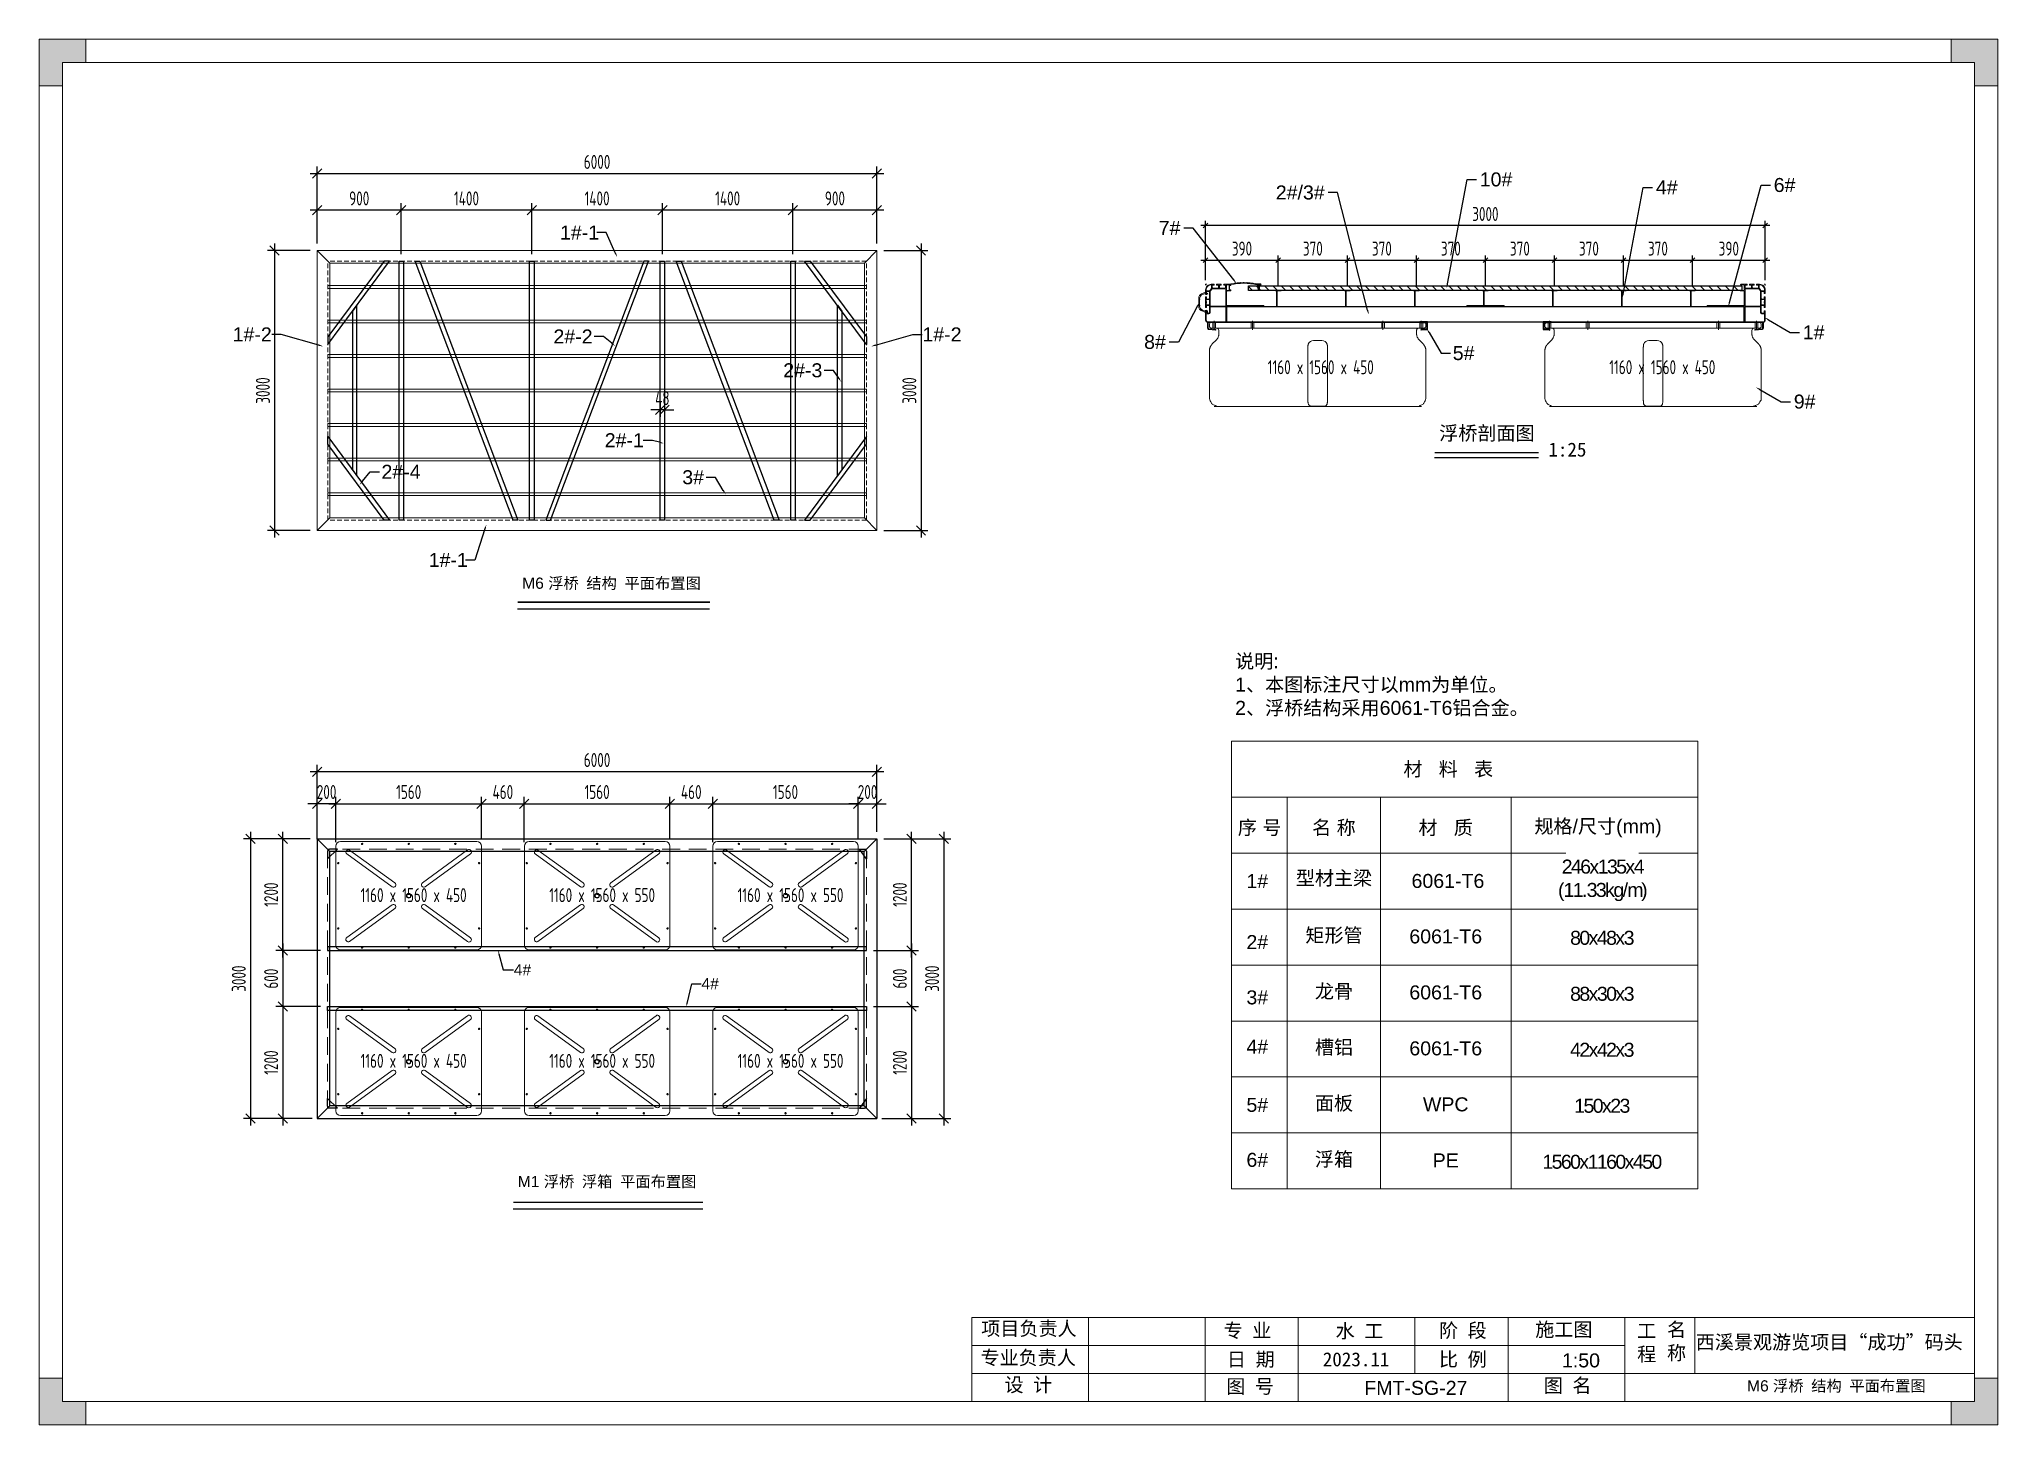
# Model space of a CAD drawing. Header units: millimetres. Extents: x 4 to 2106212, y -117026 to 198097.
# Drawn here: x 2057797 to 2078797, y 175267 to 190117 of the extents above; entities that cross this region are included whole.
import ezdxf
from ezdxf import colors
from ezdxf.entities.mleader import LeaderData, LeaderLine
from ezdxf.math import Vec2, Vec3

# ---------------------------------------------------------------- set-up
doc = ezdxf.new("R2010")
doc.units = ezdxf.units.MM
for name, pattern in [('CENTER', [0.6, 0.375, -0.075, 0.075, -0.075]), ('CENTER2', [28.575, 19.05, -3.175, 3.175, -3.175]), ('DASHED', [0.75, 0.5, -0.25]), ('HIDDEN', [9.525, 6.35, -3.175])]:
    doc.linetypes.add(name, pattern=pattern)
for name, color, linetype in [('00打印图框', 255, 'Continuous'), ('卡槽', 242, 'Continuous'), ('标注', 9, 'Continuous'), ('铝横梁', 220, 'Continuous'), ('铺板', 42, 'Continuous')]:
    doc.layers.add(name, color=color, linetype=linetype)
for name, color, linetype, lineweight in [('dim', 6, 'Continuous', 13), ('加强板', 140, 'Continuous', 18), ('图框', 7, 'Continuous', 13), ('型材', 7, 'Continuous', 15), ('文本', 3, 'Continuous', 13), ('浮箱', 160, 'Continuous', 20), ('虚线', 1, 'CENTER2', 0), ('铝型材', 7, 'Continuous', 13), ('铝龙骨', 7, 'Continuous', 9)]:
    doc.layers.add(name, color=color, linetype=linetype, lineweight=lineweight)
doc.styles.add('Arial', font='arial.ttf')
doc.styles.add('hztxt', font='ros1.shx', dxfattribs={"width": 0.8, "bigfont": 'hztxt.shx'})
doc.styles.get("Standard").update_dxf_attribs({"font": 'arial.ttf'})
doc.dimstyles.new('DIM-50', dxfattribs={"dimscale": 50, "dimtxt": 3, "dimasz": 2, "dimexe": 1.5, "dimexo": 1.5, "dimgap": 1, "dimtad": 1, "dimdec": 1, "dimdsep": 46, "dimtxsty": 'hztxt', "dimblk": 'OBLIQUE', "dimcen": 0, "dimdle": 1.5, "dimclrd": 9, "dimclre": 9, "dimclrt": 2, "dimadec": 1, "dimazin": 0, "dimtfac": 1, "dimtdec": 1, "dimtix": 1, "dimtmove": 2, "dimatfit": 3, "dimldrblk": 'OBLIQUE', "dimfxl": 15, "dimtolj": 1, "dimtzin": 0, "dimarcsym": 1})
doc.dimstyles.new('DIM-50-SC0.5', dxfattribs={"dimscale": 50, "dimtxt": 3, "dimasz": 1, "dimexe": 1, "dimexo": 1, "dimgap": 1, "dimtad": 1, "dimdec": 1, "dimlfac": 0.5, "dimdsep": 46, "dimtxsty": 'hztxt', "dimblk": 'OBLIQUE', "dimcen": 0, "dimdle": 1, "dimclrd": 9, "dimclre": 9, "dimclrt": 2, "dimadec": 1, "dimazin": 0, "dimtfac": 1, "dimtdec": 1, "dimtix": 1, "dimtmove": 2, "dimatfit": 3, "dimldrblk": 'OBLIQUE', "dimfxl": 15, "dimtolj": 1, "dimtzin": 0, "dimarcsym": 1})

msp = doc.modelspace()

# ---------------------------------------------------------------- texts
at = {"layer": '00打印图框', "color": 6, "char_height": 150, "attachment_point": 1, "style": 'Arial'}
for s, width, insert in [('{\\fSimSun|b0|i0|c134|p2;浮桥剖面图}', 1351.200335, (2072807.6943, 185970.0048, -0.0005)), ('{\\fSimSun|b0|i0|c134|p2;1:25}', 422.350013, (2073978.3157, 185793.9226, -0.0005))]:
    msp.add_mtext_dynamic_manual_height_columns(s, width=width, gutter_width=18.75, heights=[0], dxfattribs=dict(at, insert=insert))
at = {"layer": '文本', "color": 3, "char_height": 150, "style": 'hztxt'}
for insert, attachment_point in [((2072106.2934, 186526.9274, -0.001), 9), ((2075768.3199, 186526.9274, -0.001), 9), ((2062380.3059, 181018.9467), 3), ((2062380.3059, 179242.9467), 3)]:
    msp.add_mtext('\\pi41.0595;1160 x 1560 x 450          ', dxfattribs=dict(at, insert=insert, attachment_point=attachment_point))
at = {"layer": '文本', "color": 6, "char_height": 120, "attachment_point": 1, "style": 'Arial'}
for s, width, insert in [('M6 {\\fSimSun|b0|i0|c134|p2;浮桥 结构 平面布置图}', 2193.24451, (2062975.5489, 184347.1139)), ('M1 {\\fSimSun|b0|i0|c134|p2;浮桥 浮箱 平面布置图}', 2199.582159, (2062928.3823, 177934.2167)), ('M6 {\\fSimSun|b0|i0|c134|p2;浮桥 结构 平面布置图}', 2193.24451, (2076108.0722, 175744.5374))]:
    msp.add_mtext_dynamic_manual_height_columns(s, width=width, gutter_width=18.75, heights=[0], dxfattribs=dict(at, insert=insert))
at = {"layer": '文本', "insert": (2070620.2281, 183525.866), "char_height": 150, "attachment_point": 1, "style": 'Arial'}
msp.add_mtext_dynamic_manual_height_columns('{\\fSimSun|b0|i0|c134|p2;说明}:\\P1{\\fSimSun|b0|i0|c134|p2;、本图标注尺寸以}mm{\\fSimSun|b0|i0|c134|p2;为单位。\\P}2{\\fSimSun|b0|i0|c134|p2;、浮桥结构采用}6061-T6{\\fSimSun|b0|i0|c134|p2;铝合金。}', width=3717.260177, gutter_width=12.5, heights=[0], dxfattribs=at)
at = {"layer": '文本', "char_height": 150, "attachment_point": 5, "style": 'Arial'}
for s, insert in [(' 材   料   表 ', (2072876.1542, 182287.4145)), ('序 号', (2070882.6118, 181659.355)), ('名 称', (2071678.893, 181659.355)), ('材   质', (2072877.0422, 181659.355)), ('规格/尺寸(mm)', (2074510.7207, 181659.355)), ('1#', (2070857.5967, 181094.3568)), ('型材主梁', (2071679.8454, 181118.5293)), ('6061-T6', (2072901.5244, 181094.9476)), ('{\\fSimSun|b0|i0|c134|p2;矩形管}', (2071679.8454, 180505.5132)), ('2#', (2070857.5967, 180440.7389)), ('6061-T6', (2072877.9954, 180500.6752)), ('龙骨', (2071679.8454, 179905.5132)), ('6061-T6', (2072877.9954, 179900.6752)), ('3#', (2070857.5967, 179847.1214)), ('4#', (2070857.5967, 179319.1216)), ('槽铝', (2071679.8454, 179305.5132)), ('6061-T6', (2072877.9954, 179300.6752)), ('5#', (2070857.5967, 178695.4104)), ('面板', (2071679.8454, 178705.5132)), ('WPC', (2072877.9954, 178700.6752)), ('6#', (2070857.5967, 178105.8185)), ('浮箱', (2071679.8454, 178105.5132)), ('PE', (2072877.9954, 178100.6752))]:
    msp.add_mtext(s, dxfattribs=dict(at, insert=insert))
at = {"layer": '文本', "color": 1, "char_height": 150, "attachment_point": 3, "style": 'hztxt'}
for insert in [(2064400.3059, 181018.9467), (2066420.3059, 181018.9467), (2064400.3059, 179242.9467), (2066420.3059, 179242.9467)]:
    msp.add_mtext('\\pi41.0595;1160 x 1560 x 550          ', dxfattribs=dict(at, insert=insert))
at = {"layer": '文本', "char_height": 150, "attachment_point": 5, "style": 'Arial', "bg_fill": 2}
for s, insert in [('{\\T0.85;80x48x3}', (2074547.9257, 180485.3872)), ('{\\T0.85;88x30x3}', (2074547.9257, 179885.3872)), ('{\\T0.85;42x42x3}', (2074547.9257, 179285.3872)), ('{\\T0.85;150x23}', (2074547.9257, 178685.3872)), ('{\\T0.85;1560x1160x450}', (2074547.9257, 178085.3872))]:
    msp.add_mtext(s, dxfattribs=dict(at, insert=insert))
at = {"layer": '文本', "color": 6}
note = msp.add_mtext_dynamic_manual_height_columns('{\\C256;1:50\\P}', width=120, gutter_width=0, heights=[124.0928, 0], dxfattribs=dict(at, insert=(2074004.2113, 176032.665), char_height=150, attachment_point=1, style='Arial'))
note = msp.add_mtext_dynamic_manual_height_columns('{\\C256;FMT-SG-27\\P}', width=120, gutter_width=0, heights=[124.0928, 0], dxfattribs=dict(at, insert=(2071884.8866, 175738.3364), char_height=150, attachment_point=1, style='Arial'))

# ---------------------------------------------------------------- blocks, each defined once
blk = doc.blocks.new('GW-TK')
at = {"layer": '图框', "linetype": 'Continuous', "lineweight": 0}
h = blk.add_hatch(color=256, dxfattribs=at)
h.dxf.hatch_style = 1
h.paths.add_polyline_path([(927183.55, 464715.01), (927183.55, 464705.01), (927188.55, 464705.01), (927188.55, 464710.01), (927193.56, 464710.01), (927193.56, 464715.01)])
h = blk.add_hatch(color=256, dxfattribs=at)
h.dxf.hatch_style = 1
h.paths.add_polyline_path([(927593.55, 464715.01), (927593.55, 464710.01), (927598.55, 464710.01), (927598.55, 464705.01), (927603.55, 464705.01), (927603.55, 464715.01)])
h = blk.add_hatch(color=256, dxfattribs=at)
h.dxf.hatch_style = 1
h.paths.add_polyline_path([(927193.56, 464418.01), (927193.56, 464423.01), (927188.55, 464423.01), (927188.55, 464428.01), (927183.55, 464428.01), (927183.55, 464418.01)])
h = blk.add_hatch(color=256, dxfattribs=at)
h.dxf.hatch_style = 1
h.paths.add_polyline_path([(927603.55, 464418.01), (927603.55, 464428.01), (927598.55, 464428.01), (927598.55, 464423.01), (927593.55, 464423.01), (927593.55, 464418.01)])
at = {"layer": '图框', "linetype": 'Continuous'}
for p, q in [((927383.55, 464441.02), (927383.55, 464423.01)), ((927408.55, 464441.02), (927408.55, 464423.01)), ((927433.55, 464441.02), (927433.55, 464423.01)), ((927453.55, 464441.02), (927453.55, 464423.01)), ((927478.55, 464441.02), (927478.55, 464429.01)), ((927498.55, 464441.02), (927498.55, 464423.01)), ((927523.55, 464441.02), (927523.55, 464423.01)), ((927538.55, 464441.02), (927538.55, 464429.01)), ((927383.55, 464435.01), (927523.55, 464435.01)), ((927451.56, 464429.01), (927383.55, 464429.01)), ((927383.55, 464429.01), (927598.55, 464429.01))]:
    blk.add_line(p, q, dxfattribs=at)
at = {"layer": '图框', "linetype": 'Continuous', "lineweight": 0}
for points in [[(927188.55, 464705.01), (927188.55, 464710.01), (927193.56, 464710.01), (927193.56, 464715.01), (927183.55, 464715.01), (927183.55, 464705.01)], [(927598.55, 464705.01), (927598.55, 464710.01), (927593.55, 464710.01), (927593.55, 464715.01), (927603.55, 464715.01), (927603.55, 464705.01)], [(927188.55, 464428.01), (927188.55, 464423.01), (927193.56, 464423.01), (927193.56, 464418.01), (927183.55, 464418.01), (927183.55, 464428.01)], [(927598.55, 464428.01), (927598.55, 464423.01), (927593.55, 464423.01), (927593.55, 464418.01), (927603.55, 464418.01), (927603.55, 464428.01)]]:
    blk.add_lwpolyline(points, close=True, dxfattribs=at)
at = {"layer": '图框'}
for points in [[(927183.55, 464715.01), (927603.55, 464715.01), (927603.55, 464418.01), (927183.55, 464418.01)], [(927188.55, 464710.01), (927598.55, 464710.01), (927598.55, 464423.01), (927188.55, 464423.01)]]:
    blk.add_lwpolyline(points, close=True, dxfattribs=at)
at = {"layer": '图框', "linetype": 'Continuous'}
blk.add_lwpolyline([(927383.55, 464441.02), (927598.55, 464441.02)], dxfattribs=at)
at = {"layer": '图框', "linetype": 'Continuous', "char_height": 3, "attachment_point": 1}
for s, width, heights, insert in [('{\\fSimSun|b0|i0|c134|p2;项目负责人}', 26.0225, [0], (927385.56, 464440.15)), ('{\\fSimSun|b0|i0|c134|p2;专 业}', 12.8345, [0], (927437.53, 464439.73)), ('{\\fSimSun|b0|i0|c134|p2;阶 段}', 17.4775, [0], (927483.73, 464439.73)), ('{\\fSimSun|b0|i0|c134|p2;工 程}', 5.2119, [0], (927526.21, 464439.66)), ('{\\fSimSun|b0|i0|c134|p2;名 称}', 5.2119, [0], (927532.62, 464439.93)), ('{\\fSimSun|b0|i0|c134|p2;专业负责人}', 24.6361, [2.04], (927385.39, 464433.9)), ('{\\fSimSun|b0|i0|c134|p2;日 期}', 11.224, [0], (927438.25, 464433.55)), ('{\\fSimSun|b0|i0|c134|p2;比 例}', 10.9146, [0], (927483.71, 464433.55)), ('{\\fSimSun|b0|i0|c134|p2;设 计}', 16.2353, [0], (927390.55, 464428.09)), ('{\\fSimSun|b0|i0|c134|p2;图 号}', 23.6261, [0], (927438.11, 464427.75)), ('{\\fSimSun|b0|i0|c134|p2;图 名}', 12.066, [0], (927506.19, 464427.94))]:
    blk.add_mtext_dynamic_manual_height_columns(s, width=width, gutter_width=17.5, heights=heights, dxfattribs=dict(at, insert=insert))
at = {"layer": '图框', "color": 3, "linetype": 'Continuous', "char_height": 3, "attachment_point": 1}
for s, width, insert in [('{\\fSimSun|b0|i0|c134|p2;水 工}', 11.224, (927461.55, 464439.63)), ('\\pt9;{\\fSimSun|b0|i0|c134|p2;施工图}', 18.6303, (927504.36, 464439.94)), ('\\pt9;{\\fSimSun|b0|i0|c134|p2;西溪景观游览项目“成功”码头}', 60.0149, (927538.77, 464437.24)), ('{\\fSimSun|b0|i0|c134|p2;2023.11}', 11.224, (927458.8, 464433.55))]:
    blk.add_mtext_dynamic_manual_height_columns(s, width=width, gutter_width=17.5, heights=[0], dxfattribs=dict(at, insert=insert))
blk = doc.blocks.new('_Oblique')
at = {"color": 0, "linetype": 'ByBlock', "lineweight": -2}
blk.add_line((-0.5, -0.5), (0.5, 0.5), dxfattribs=at)
blk = doc.blocks.new('*D2372')
at = {"layer": 'Defpoints', "color": 0, "transparency": 16777216}
for p in [(2060779, 182267), (2060779, 181549, 0), (2066779, 181549)]:
    blk.add_point(p, dxfattribs=at)
at = {"layer": '标注', "color": 9, "lineweight": -2, "transparency": 16777216}
for p, q in [((2060779, 181624), (2060779, 182342)), ((2066779, 181624), (2066779, 182342)), ((2066854, 182267), (2060704, 182267))]:
    blk.add_line(p, q, dxfattribs=at)
at = {"layer": '标注', "color": 9, "lineweight": -2, "transparency": 16777216, "xscale": 100, "yscale": 100, "zscale": 100, "rotation": 180}
blk.add_blockref('_Oblique', (2060779, 182267), dxfattribs=at)
at = {"layer": '标注', "color": 9, "lineweight": -2, "transparency": 16777216, "xscale": 100, "yscale": 100, "zscale": 100}
blk.add_blockref('_Oblique', (2066779, 182267), dxfattribs=at)
at = {"layer": '标注', "color": 2, "transparency": 16777216, "insert": (2063779, 182392), "char_height": 150, "attachment_point": 5, "style": 'hztxt'}
blk.add_mtext('\\A1;6000', dxfattribs=at)
blk = doc.blocks.new('*D2373')
at = {"layer": 'Defpoints', "color": 0, "transparency": 16777216}
for p in [(2060779, 181549, 0), (2060063, 178549), (2060779, 178549, 0)]:
    blk.add_point(p, dxfattribs=at)
at = {"layer": '标注', "color": 9, "lineweight": -2, "transparency": 16777216}
for p, q in [((2060704, 181549), (2059988, 181549)), ((2060063, 181624), (2060063, 178474)), ((2060704, 178549), (2059988, 178549))]:
    blk.add_line(p, q, dxfattribs=at)
at = {"layer": '标注', "color": 9, "lineweight": -2, "transparency": 16777216, "xscale": 100, "yscale": 100, "zscale": 100}
for p, rotation in [((2060063, 181549), 90), ((2060063, 178549), 270)]:
    blk.add_blockref('_Oblique', p, dxfattribs=dict(at, rotation=rotation))
at = {"layer": '标注', "color": 2, "transparency": 16777216, "insert": (2059938, 180049), "char_height": 150, "attachment_point": 5, "rotation": 90, "style": 'hztxt'}
blk.add_mtext('\\A1;3000', dxfattribs=at)
blk = doc.blocks.new('*D2374')
at = {"layer": 'Defpoints', "color": 0, "transparency": 16777216}
for p in [(2060779, 181924), (2060779, 181467, 0), (2060979, 181438)]:
    blk.add_point(p, dxfattribs=at)
at = {"layer": '标注', "color": 9, "lineweight": -2, "transparency": 16777216}
for p, q in [((2060779, 181924), (2060679, 181924)), ((2060779, 181542), (2060779, 181999)), ((2060979, 181924), (2060779, 181924)), ((2060979, 181513), (2060979, 181999)), ((2060979, 181924), (2061079, 181924))]:
    blk.add_line(p, q, dxfattribs=at)
at = {"layer": '标注', "color": 9, "lineweight": -2, "transparency": 16777216, "xscale": 100, "yscale": 100, "zscale": 100}
blk.add_blockref('_Oblique', (2060779, 181924), dxfattribs=at)
at = {"layer": '标注', "color": 9, "lineweight": -2, "transparency": 16777216, "xscale": 100, "yscale": 100, "zscale": 100, "rotation": 180}
blk.add_blockref('_Oblique', (2060979, 181924), dxfattribs=at)
at = {"layer": '标注', "color": 2, "transparency": 16777216, "insert": (2060879, 182049), "char_height": 150, "attachment_point": 5, "style": 'hztxt'}
blk.add_mtext('\\A1;200', dxfattribs=at)
blk = doc.blocks.new('*D2375')
at = {"layer": 'Defpoints', "color": 0, "transparency": 16777216}
for p in [(2062539, 181924), (2062539, 181467, 0), (2060979, 181438, 0)]:
    blk.add_point(p, dxfattribs=at)
at = {"layer": '标注', "color": 9, "lineweight": -2, "transparency": 16777216}
for p, q in [((2060904, 181924), (2062614, 181924)), ((2060979, 181513), (2060979, 181999)), ((2062539, 181542), (2062539, 181999))]:
    blk.add_line(p, q, dxfattribs=at)
at = {"layer": '标注', "color": 9, "lineweight": -2, "transparency": 16777216, "xscale": 100, "yscale": 100, "zscale": 100, "rotation": 180}
blk.add_blockref('_Oblique', (2060979, 181924), dxfattribs=at)
at = {"layer": '标注', "color": 9, "lineweight": -2, "transparency": 16777216, "xscale": 100, "yscale": 100, "zscale": 100}
blk.add_blockref('_Oblique', (2062539, 181924), dxfattribs=at)
at = {"layer": '标注', "color": 2, "transparency": 16777216, "insert": (2061759, 182049), "char_height": 150, "attachment_point": 5, "style": 'hztxt'}
blk.add_mtext('\\A1;1560', dxfattribs=at)
blk = doc.blocks.new('*D2376')
at = {"layer": 'Defpoints', "color": 0, "transparency": 16777216}
for p in [(2062999, 181924), (2062539, 181467, 0), (2062999, 181438, 0)]:
    blk.add_point(p, dxfattribs=at)
at = {"layer": '标注', "color": 9, "lineweight": -2, "transparency": 16777216}
for p, q in [((2062464, 181924), (2063074, 181924)), ((2062539, 181542), (2062539, 181999)), ((2062999, 181513), (2062999, 181999))]:
    blk.add_line(p, q, dxfattribs=at)
at = {"layer": '标注', "color": 9, "lineweight": -2, "transparency": 16777216, "xscale": 100, "yscale": 100, "zscale": 100, "rotation": 180}
blk.add_blockref('_Oblique', (2062539, 181924), dxfattribs=at)
at = {"layer": '标注', "color": 9, "lineweight": -2, "transparency": 16777216, "xscale": 100, "yscale": 100, "zscale": 100}
blk.add_blockref('_Oblique', (2062999, 181924), dxfattribs=at)
at = {"layer": '标注', "color": 2, "transparency": 16777216, "insert": (2062769, 182049), "char_height": 150, "attachment_point": 5, "style": 'hztxt'}
blk.add_mtext('\\A1;460', dxfattribs=at)
blk = doc.blocks.new('*D2383')
at = {"layer": 'Defpoints', "color": 0, "transparency": 16777216}
for p in [(2060409, 181549), (2060779, 181549), (2060890, 180349)]:
    blk.add_point(p, dxfattribs=at)
at = {"layer": '标注', "color": 9, "lineweight": -2, "transparency": 16777216}
for p, q in [((2060704, 181549), (2060334, 181549)), ((2060409, 180274), (2060409, 181624)), ((2060815, 180349), (2060334, 180349))]:
    blk.add_line(p, q, dxfattribs=at)
at = {"layer": '标注', "color": 9, "lineweight": -2, "transparency": 16777216, "xscale": 100, "yscale": 100, "zscale": 100}
for p, rotation in [((2060409, 181549), 90), ((2060409, 180349), 270)]:
    blk.add_blockref('_Oblique', p, dxfattribs=dict(at, rotation=rotation))
at = {"layer": '标注', "color": 2, "transparency": 16777216, "insert": (2060284, 180949), "char_height": 150, "attachment_point": 5, "rotation": 90, "style": 'hztxt'}
blk.add_mtext('\\A1;1200', dxfattribs=at)
blk = doc.blocks.new('*D2377')
at = {"layer": 'Defpoints', "color": 0, "transparency": 16777216}
for p in [(2060890, 180349), (2060409, 179749), (2060890, 179749)]:
    blk.add_point(p, dxfattribs=at)
at = {"layer": '标注', "color": 9, "lineweight": -2, "transparency": 16777216}
for p, q in [((2060409, 180424), (2060409, 179674)), ((2060815, 180349), (2060334, 180349)), ((2060815, 179749), (2060334, 179749))]:
    blk.add_line(p, q, dxfattribs=at)
at = {"layer": '标注', "color": 9, "lineweight": -2, "transparency": 16777216, "xscale": 100, "yscale": 100, "zscale": 100}
for p, rotation in [((2060409, 180349), 90), ((2060409, 179749), 270)]:
    blk.add_blockref('_Oblique', p, dxfattribs=dict(at, rotation=rotation))
at = {"layer": '标注', "color": 2, "transparency": 16777216, "insert": (2060284, 180049), "char_height": 150, "attachment_point": 5, "rotation": 90, "style": 'hztxt'}
blk.add_mtext('\\A1;600', dxfattribs=at)
blk = doc.blocks.new('*D2378')
at = {"layer": 'Defpoints', "color": 0, "transparency": 16777216}
for p in [(2060890, 179749), (2060409, 178549), (2060801, 178549, 0)]:
    blk.add_point(p, dxfattribs=at)
at = {"layer": '标注', "color": 9, "lineweight": -2, "transparency": 16777216}
for p, q in [((2060409, 179824), (2060409, 178474)), ((2060815, 179749), (2060334, 179749)), ((2060726, 178549), (2060334, 178549))]:
    blk.add_line(p, q, dxfattribs=at)
at = {"layer": '标注', "color": 9, "lineweight": -2, "transparency": 16777216, "xscale": 100, "yscale": 100, "zscale": 100}
for p, rotation in [((2060409, 179749), 90), ((2060409, 178549), 270)]:
    blk.add_blockref('_Oblique', p, dxfattribs=dict(at, rotation=rotation))
at = {"layer": '标注', "color": 2, "transparency": 16777216, "insert": (2060284, 179149), "char_height": 150, "attachment_point": 5, "rotation": 90, "style": 'hztxt'}
blk.add_mtext('\\A1;1200', dxfattribs=at)
blk = doc.blocks.new('*D2379')
at = {"layer": 'Defpoints', "color": 0, "transparency": 16777216}
for p in [(2064559, 181924), (2064559, 181467, 0), (2062999, 181438, 0)]:
    blk.add_point(p, dxfattribs=at)
at = {"layer": '标注', "color": 9, "lineweight": -2, "transparency": 16777216}
for p, q in [((2062924, 181924), (2064634, 181924)), ((2062999, 181513), (2062999, 181999)), ((2064559, 181542), (2064559, 181999))]:
    blk.add_line(p, q, dxfattribs=at)
at = {"layer": '标注', "color": 9, "lineweight": -2, "transparency": 16777216, "xscale": 100, "yscale": 100, "zscale": 100, "rotation": 180}
blk.add_blockref('_Oblique', (2062999, 181924), dxfattribs=at)
at = {"layer": '标注', "color": 9, "lineweight": -2, "transparency": 16777216, "xscale": 100, "yscale": 100, "zscale": 100}
blk.add_blockref('_Oblique', (2064559, 181924), dxfattribs=at)
at = {"layer": '标注', "color": 2, "transparency": 16777216, "insert": (2063779, 182049), "char_height": 150, "attachment_point": 5, "style": 'hztxt'}
blk.add_mtext('\\A1;1560', dxfattribs=at)
blk = doc.blocks.new('*D2380')
at = {"layer": 'Defpoints', "color": 0, "transparency": 16777216}
for p in [(2065019, 181924), (2064559, 181467), (2065019, 181438, 0)]:
    blk.add_point(p, dxfattribs=at)
at = {"layer": '标注', "color": 9, "lineweight": -2, "transparency": 16777216}
for p, q in [((2064484, 181924), (2065094, 181924)), ((2064559, 181542), (2064559, 181999)), ((2065019, 181513), (2065019, 181999))]:
    blk.add_line(p, q, dxfattribs=at)
at = {"layer": '标注', "color": 9, "lineweight": -2, "transparency": 16777216, "xscale": 100, "yscale": 100, "zscale": 100, "rotation": 180}
blk.add_blockref('_Oblique', (2064559, 181924), dxfattribs=at)
at = {"layer": '标注', "color": 9, "lineweight": -2, "transparency": 16777216, "xscale": 100, "yscale": 100, "zscale": 100}
blk.add_blockref('_Oblique', (2065019, 181924), dxfattribs=at)
at = {"layer": '标注', "color": 2, "transparency": 16777216, "insert": (2064789, 182049), "char_height": 150, "attachment_point": 5, "style": 'hztxt'}
blk.add_mtext('\\A1;460', dxfattribs=at)
blk = doc.blocks.new('*D2381')
at = {"layer": 'Defpoints', "color": 0, "transparency": 16777216}
for p in [(2066579, 181924), (2066579, 181467, 0), (2065019, 181438, 0)]:
    blk.add_point(p, dxfattribs=at)
at = {"layer": '标注', "color": 9, "lineweight": -2, "transparency": 16777216}
for p, q in [((2064944, 181924), (2066654, 181924)), ((2065019, 181513), (2065019, 181999)), ((2066579, 181542), (2066579, 181999))]:
    blk.add_line(p, q, dxfattribs=at)
at = {"layer": '标注', "color": 9, "lineweight": -2, "transparency": 16777216, "xscale": 100, "yscale": 100, "zscale": 100, "rotation": 180}
blk.add_blockref('_Oblique', (2065019, 181924), dxfattribs=at)
at = {"layer": '标注', "color": 9, "lineweight": -2, "transparency": 16777216, "xscale": 100, "yscale": 100, "zscale": 100}
blk.add_blockref('_Oblique', (2066579, 181924), dxfattribs=at)
at = {"layer": '标注', "color": 2, "transparency": 16777216, "insert": (2065799, 182049), "char_height": 150, "attachment_point": 5, "style": 'hztxt'}
blk.add_mtext('\\A1;1560', dxfattribs=at)
blk = doc.blocks.new('*D2382')
at = {"layer": 'Defpoints', "color": 0, "transparency": 16777216}
for p in [(2066779, 181924), (2066579, 181467), (2066779, 181549)]:
    blk.add_point(p, dxfattribs=at)
at = {"layer": '标注', "color": 9, "lineweight": -2, "transparency": 16777216}
for p, q in [((2066579, 181924), (2066479, 181924)), ((2066579, 181542), (2066579, 181999)), ((2066579, 181924), (2066779, 181924)), ((2066779, 181624), (2066779, 181999)), ((2066779, 181924), (2066879, 181924))]:
    blk.add_line(p, q, dxfattribs=at)
at = {"layer": '标注', "color": 9, "lineweight": -2, "transparency": 16777216, "xscale": 100, "yscale": 100, "zscale": 100}
blk.add_blockref('_Oblique', (2066579, 181924), dxfattribs=at)
at = {"layer": '标注', "color": 9, "lineweight": -2, "transparency": 16777216, "xscale": 100, "yscale": 100, "zscale": 100, "rotation": 180}
blk.add_blockref('_Oblique', (2066779, 181924), dxfattribs=at)
at = {"layer": '标注', "color": 2, "transparency": 16777216, "insert": (2066679, 182049), "char_height": 150, "attachment_point": 5, "style": 'hztxt'}
blk.add_mtext('\\A1;200', dxfattribs=at)
blk = doc.blocks.new('FX')
at = {"layer": '浮箱', "color": 5, "linetype": 'Continuous'}
for p, q in [((1949463, 183146, 0), (1950923, 183146, 0)), ((1949413, 182036, 0), (1949413, 183096, 0)), ((1950973, 183096, 0), (1950973, 182036, 0)), ((1950923, 181986, 0), (1949463, 181986, 0))]:
    blk.add_line(p, q, dxfattribs=at)
at = {"layer": '浮箱', "color": 1, "linetype": 'CENTER', "ltscale": 9.652}
for p, q in [((1949703, 183121, 0), (1949683, 183121, 0)), ((1949693, 183131, 0), (1949693, 183110, 0)), ((1950203, 183121, 0), (1950183, 183121, 0)), ((1950193, 183131, 0), (1950193, 183110, 0)), ((1950703, 183121, 0), (1950683, 183121, 0)), ((1950693, 183131, 0), (1950693, 183110, 0)), ((1949448, 182916, 0), (1949428, 182916, 0)), ((1949438, 182926, 0), (1949438, 182905, 0)), ((1950958, 182916, 0), (1950938, 182916, 0)), ((1950948, 182926, 0), (1950948, 182905, 0)), ((1949448, 182216, 0), (1949428, 182216, 0)), ((1949438, 182226, 0), (1949438, 182205, 0)), ((1950958, 182216, 0), (1950938, 182216, 0)), ((1950948, 182226, 0), (1950948, 182205, 0)), ((1949703, 182011, 0), (1949683, 182011, 0)), ((1949693, 182021, 0), (1949693, 182000, 0)), ((1950203, 182011, 0), (1950183, 182011, 0)), ((1950193, 182021, 0), (1950193, 182000, 0)), ((1950703, 182011, 0), (1950683, 182011, 0)), ((1950693, 182021, 0), (1950693, 182000, 0))]:
    blk.add_line(p, q, dxfattribs=at)
at = {"layer": '浮箱', "linetype": 'Continuous'}
for p, q in [((1950794, 183146, 0), (1950794, 183146, 0)), ((1950799, 183146, 0), (1950799, 183146, 0)), ((1950799, 183146, 0), (1950799, 183146, 0)), ((1950799, 183146, 0), (1950799, 183146, 0)), ((1950800, 183146, 0), (1950800, 183146, 0)), ((1950800, 183146, 0), (1950800, 183146, 0)), ((1950800, 183146, 0), (1950800, 183146, 0)), ((1950805, 183146, 0), (1950805, 183146, 0)), ((1949413, 182978, 0), (1949413, 182978, 0)), ((1949413, 182973, 0), (1949413, 182973, 0)), ((1949413, 182972, 0), (1949413, 182972, 0)), ((1949413, 182972, 0), (1949413, 182972, 0)), ((1949413, 182972, 0), (1949413, 182972, 0)), ((1949413, 182971, 0), (1949413, 182971, 0)), ((1949413, 182971, 0), (1949413, 182971, 0)), ((1949413, 182967, 0), (1949413, 182967, 0))]:
    blk.add_line(p, q, dxfattribs=at)
at = {"layer": '浮箱', "color": 5, "linetype": 'Continuous', "elevation": 0}
for points in [[(1949530, 183014, -1), (1949559, 183054), (1950045, 182703, -0.999989), (1950016, 182662), (1949530, 183014)], [(1950855, 183016, 1), (1950825, 183057), (1950340, 182703, 0.999989), (1950369, 182663), (1950855, 183016)], [(1949530, 182117, 1), (1949559, 182077), (1950045, 182428, 0.999989), (1950016, 182469), (1949530, 182117)], [(1950855, 182115, -1), (1950825, 182075), (1950340, 182428, -0.999989), (1950369, 182468), (1950855, 182115)]]:
    blk.add_lwpolyline(points, format="xyb", dxfattribs=at)
blk.add_lwpolyline([(1950208, 182586), (1950208, 182586)], dxfattribs=at)
at = {"layer": '浮箱', "color": 9, "linetype": 'Continuous'}
for centre in [(1949693, 183121, 0), (1950193, 183121, 0), (1950693, 183121, 0), (1949438, 182916, 0), (1950948, 182916, 0), (1949438, 182216, 0), (1950948, 182216, 0), (1949693, 182011, 0), (1950193, 182011, 0), (1950693, 182011, 0)]:
    blk.add_circle(centre, 7.5, dxfattribs=at)
at = {"layer": '浮箱', "color": 5, "linetype": 'Continuous'}
for radius in [25, 20]:
    blk.add_circle((1950193, 182566, 0), radius, dxfattribs=at)
at = {"layer": '浮箱', "color": 5, "linetype": 'Continuous', "extrusion": (0, 0, -1)}
for centre, start, end in [((-1949463, 183096, 0), 0, 90), ((-1950923, 183096, 0), 90, 180), ((-1949463, 182036, 0), 270, 0), ((-1950923, 182036, 0), 180, 270)]:
    blk.add_arc(centre, 50, start, end, dxfattribs=at)
blk = doc.blocks.new('*D2384')
at = {"layer": 'Defpoints', "color": 0, "transparency": 16777216}
for p in [(2066779, 181549, 0), (2066779, 178549, 0), (2067496, 178549)]:
    blk.add_point(p, dxfattribs=at)
at = {"layer": '标注', "color": 9, "lineweight": -2, "transparency": 16777216}
for p, q in [((2066854, 181549), (2067571, 181549)), ((2067496, 181624), (2067496, 178474)), ((2066854, 178549), (2067571, 178549))]:
    blk.add_line(p, q, dxfattribs=at)
at = {"layer": '标注', "color": 9, "lineweight": -2, "transparency": 16777216, "xscale": 100, "yscale": 100, "zscale": 100}
for p, rotation in [((2067496, 181549), 90), ((2067496, 178549), 270)]:
    blk.add_blockref('_Oblique', p, dxfattribs=dict(at, rotation=rotation))
at = {"layer": '标注', "color": 2, "transparency": 16777216, "insert": (2067371, 180049), "char_height": 150, "attachment_point": 5, "rotation": 90, "style": 'hztxt'}
blk.add_mtext('\\A1;3000', dxfattribs=at)
blk = doc.blocks.new('*D2387')
at = {"layer": 'Defpoints', "color": 0, "transparency": 16777216}
for p in [(2066779, 181549), (2067150, 181549), (2066668, 180349)]:
    blk.add_point(p, dxfattribs=at)
at = {"layer": '标注', "color": 9, "lineweight": -2, "transparency": 16777216}
for p, q in [((2066854, 181549), (2067225, 181549)), ((2067150, 180274), (2067150, 181624)), ((2066743, 180349), (2067225, 180349))]:
    blk.add_line(p, q, dxfattribs=at)
at = {"layer": '标注', "color": 9, "lineweight": -2, "transparency": 16777216, "xscale": 100, "yscale": 100, "zscale": 100}
for p, rotation in [((2067150, 181549), 90), ((2067150, 180349), 270)]:
    blk.add_blockref('_Oblique', p, dxfattribs=dict(at, rotation=rotation))
at = {"layer": '标注', "color": 2, "transparency": 16777216, "insert": (2067025, 180949), "char_height": 150, "attachment_point": 5, "rotation": 90, "style": 'hztxt'}
blk.add_mtext('\\A1;1200', dxfattribs=at)
blk = doc.blocks.new('*D2385')
at = {"layer": 'Defpoints', "color": 0, "transparency": 16777216}
for p in [(2066668, 180349), (2066668, 179749), (2067150, 179749)]:
    blk.add_point(p, dxfattribs=at)
at = {"layer": '标注', "color": 9, "lineweight": -2, "transparency": 16777216}
for p, q in [((2067150, 180424), (2067150, 179674)), ((2066743, 180349), (2067225, 180349)), ((2066743, 179749), (2067225, 179749))]:
    blk.add_line(p, q, dxfattribs=at)
at = {"layer": '标注', "color": 9, "lineweight": -2, "transparency": 16777216, "xscale": 100, "yscale": 100, "zscale": 100}
for p, rotation in [((2067150, 180349), 90), ((2067150, 179749), 270)]:
    blk.add_blockref('_Oblique', p, dxfattribs=dict(at, rotation=rotation))
at = {"layer": '标注', "color": 2, "transparency": 16777216, "insert": (2067025, 180049), "char_height": 150, "attachment_point": 5, "rotation": 90, "style": 'hztxt'}
blk.add_mtext('\\A1;600', dxfattribs=at)
blk = doc.blocks.new('*D2386')
at = {"layer": 'Defpoints', "color": 0, "transparency": 16777216}
for p in [(2066668, 179749), (2066757, 178549, 0), (2067150, 178549)]:
    blk.add_point(p, dxfattribs=at)
at = {"layer": '标注', "color": 9, "lineweight": -2, "transparency": 16777216}
for p, q in [((2067150, 179824), (2067150, 178474)), ((2066743, 179749), (2067225, 179749)), ((2066832, 178549), (2067225, 178549))]:
    blk.add_line(p, q, dxfattribs=at)
at = {"layer": '标注', "color": 9, "lineweight": -2, "transparency": 16777216, "xscale": 100, "yscale": 100, "zscale": 100}
for p, rotation in [((2067150, 179749), 90), ((2067150, 178549), 270)]:
    blk.add_blockref('_Oblique', p, dxfattribs=dict(at, rotation=rotation))
at = {"layer": '标注', "color": 2, "transparency": 16777216, "insert": (2067025, 179149), "char_height": 150, "attachment_point": 5, "rotation": 90, "style": 'hztxt'}
blk.add_mtext('\\A1;1200', dxfattribs=at)
blk = doc.blocks.new('双槽主梁')
at = {"layer": '型材', "color": 3}
for p in [(153516, -51366), (153511, -51371)]:
    blk.add_line(p, (153511, -51366), dxfattribs=at)
for points in [[(153626, -51399), (153646, -51399, -0.414214), (153646, -51399), (153646, -51402, -0.414214), (153646, -51402), (153626, -51402, 0.414214), (153623, -51405), (153623, -51566, -0.198912), (153623, -51566), (153623, -51566, 0.668179), (153623, -51567), (153628, -51567, -0.414214), (153628, -51567), (153628, -51570, -0.414214), (153628, -51571), (153528, -51571, 0.414214), (153525, -51574), (153525, -51601, 0.387452), (153528, -51604), (153566, -51608, -0.409136), (153566, -51608), (153566, -51611, -0.419306), (153565, -51612), (153527, -51608, -0.387455), (153521, -51601), (153521, -51573, 0.34754), (153519, -51570, -0.34754), (153511, -51561), (153511, -51544, -0.198912), (153511, -51544), (153511, -51544, 0.414214), (153511, -51543), (153511, -51543, -0.414214), (153511, -51543), (153511, -51542, 0.414214), (153511, -51542), (153511, -51542, -0.198912), (153511, -51541), (153511, -51532, -0.198912), (153511, -51532), (153511, -51532, 0.414214), (153511, -51531), (153511, -51531, -0.414214), (153511, -51531), (153511, -51530, 0.414214), (153511, -51530), (153511, -51530, -0.198912), (153511, -51529), (153511, -51512, -0.414214), (153515, -51508), (153516, -51508, -0.414214), (153516, -51509), (153516, -51519, 0.414214), (153517, -51520), (153529, -51520, 0.414214), (153532, -51517), (153532, -51483, 0.414214), (153529, -51480), (153517, -51480, 0.414214), (153516, -51481), (153516, -51491, -0.414214), (153516, -51491), (153515, -51491, -0.414214), (153511, -51487), (153511, -51464, -0.198912), (153511, -51464), (153512, -51463, 0.414214), (153512, -51462), (153511, -51461, -0.198912), (153511, -51460), (153511, -51437, -0.414214), (153515, -51433), (153516, -51433, -0.414214), (153516, -51434), (153516, -51444, 0.414214), (153517, -51445), (153529, -51445, 0.414214), (153532, -51442), (153532, -51408, 0.414214), (153529, -51405), (153517, -51405, 0.414214), (153516, -51406), (153516, -51416, -0.414214), (153516, -51416), (153515, -51416, -0.414214), (153511, -51412), (153511, -51396, -0.414214), (153541, -51366), (153550, -51366, -0.198912), (153550, -51366), (153551, -51366, 0.414214), (153551, -51366), (153551, -51366, -0.414214), (153552, -51366), (153552, -51366, 0.414214), (153552, -51366), (153553, -51366, -0.198912), (153553, -51366), (153557, -51366, -0.414214), (153557, -51366), (153557, -51368, -0.198912), (153557, -51369), (153555, -51370, -0.198912), (153554, -51371), (153548, -51371, 0.414214), (153547, -51372), (153547, -51384, 0.414214), (153550, -51387), (153577, -51387, 0.414214), (153580, -51384), (153580, -51372, 0.414214), (153579, -51371), (153573, -51371, -0.198912), (153572, -51370), (153570, -51369, -0.198912), (153570, -51368), (153570, -51366, -0.414214), (153571, -51366), (153574, -51366, -0.198912), (153574, -51366), (153575, -51366, 0.414214), (153575, -51366), (153575, -51366, -0.414214), (153576, -51366), (153576, -51366, 0.414214), (153576, -51366), (153577, -51366, -0.198912), (153577, -51366), (153588, -51366, -0.198912), (153588, -51366), (153589, -51366, 0.414214), (153589, -51366), (153589, -51366, -0.414214), (153590, -51366), (153590, -51366, 0.414214), (153590, -51366), (153591, -51366, -0.198912), (153591, -51366), (153595, -51366, -0.414214), (153595, -51366), (153595, -51368, -0.198912), (153595, -51369), (153593, -51370, -0.198912), (153592, -51371), (153586, -51371, 0.414214), (153585, -51372), (153585, -51384, 0.414214), (153588, -51387), (153615, -51387, 0.414214), (153618, -51384), (153618, -51372, 0.414214), (153617, -51371), (153611, -51371, -0.198912), (153610, -51370), (153608, -51369, -0.198912), (153608, -51368), (153608, -51366, -0.414214), (153609, -51366), (153612, -51366, -0.198912), (153612, -51366), (153613, -51366, 0.414214), (153613, -51366), (153613, -51366, -0.414214), (153614, -51366), (153614, -51366, 0.414214), (153614, -51366), (153615, -51366, -0.198912), (153615, -51366), (153641, -51366, -0.414214), (153643, -51368, -0.414214), (153643, -51369), (153626, -51369, 0.414214), (153623, -51372), (153623, -51396, 0.414214)], [(153540, -51369, -0.426474), (153543, -51372), (153543, -51388, -0.166475), (153542, -51389), (153534, -51400, -0.231758), (153532, -51401), (153517, -51401, -0.414214), (153514, -51398), (153514, -51396, -0.402058)], [(153516, -51467), (153515, -51467, 0.414214), (153514, -51467), (153514, -51474, 0.414214), (153517, -51477), (153529, -51477, 0.414214), (153532, -51474), (153532, -51451, 0.414214), (153529, -51448), (153517, -51448, 0.414214), (153514, -51451), (153514, -51457, 0.414214), (153515, -51458), (153516, -51458, -0.414214), (153516, -51458), (153516, -51466, -0.414214)], [(153619, -51481), (153619, -51394, 0.414214), (153616, -51391), (153547, -51391, 0.231758), (153544, -51392), (153537, -51402, 0.166475), (153536, -51403), (153536, -51481, 0.414214), (153539, -51484), (153616, -51484, 0.414214)], [(153539, -51487, 0.414214), (153536, -51490), (153536, -51517, -0.414214), (153529, -51524), (153518, -51524, 0.414214), (153515, -51527), (153515, -51560, 0.414214), (153522, -51567), (153616, -51567, 0.414214), (153619, -51564), (153619, -51490, 0.414214), (153616, -51487)]]:
    blk.add_lwpolyline(points, format="xyb", close=True, dxfattribs=at)
blk = doc.blocks.new('A$C798375EF')
at = {"layer": '图框'}
for p, q in [((0, 45), (0, 45)), ((1, 46), (13, 46)), ((1, 44), (13, 44)), ((3, 41), (3, 44)), ((4, 41), (24, 41)), ((4, 40), (24, 40)), ((22, 38), (6, 35)), ((6, 35), (9, 34)), ((22, 32), (6, 28)), ((6, 28), (9, 28)), ((22, 27), (6, 23)), ((6, 23), (9, 23)), ((22, 20), (6, 17)), ((6, 17), (9, 16)), ((9, 40), (9, 39)), ((9, 34), (9, 32)), ((9, 28), (9, 25)), ((9, 23), (9, 20)), ((9, 16), (9, 13)), ((9, 15), (9, 12)), ((9, 14), (9, 5)), ((9, 14), (9, 11)), ((9, 5), (16, 13)), ((9, 10), (9, 7)), ((14, 0), (9, 5)), ((16, 40), (11, 39)), ((17, 34), (11, 33)), ((17, 29), (11, 28)), ((17, 22), (11, 21)), ((17, 16), (11, 14)), ((13, 46), (13, 42)), ((13, 42), (15, 42)), ((14, 0), (19, 5)), ((15, 46), (15, 42)), ((15, 46), (27, 46)), ((15, 44), (27, 44)), ((15, 2), (18, 12)), ((19, 39), (19, 40)), ((19, 39), (22, 38)), ((19, 32), (19, 34)), ((19, 32), (22, 32)), ((19, 27), (19, 29)), ((19, 27), (22, 27)), ((19, 20), (19, 23)), ((19, 20), (22, 20)), ((19, 14), (19, 16)), ((19, 14), (19, 16)), ((19, 5), (19, 15)), ((19, 7), (19, 9)), ((25, 41), (25, 44)), ((28, 45), (28, 45))]:
    blk.add_line(p, q, dxfattribs=at)
for centre, radius, start, end in [((1, 45), 1.08, 90, 180), ((1, 45), 1.08, 180, 270), ((4, 41), 0.432, 180, 270), ((16, 12), 1.16, 346.9335, 129.6111), ((24, 41), 0.432, 270, 0), ((27, 45), 1.08, 0, 90), ((27, 45), 1.08, 270, 0)]:
    blk.add_arc(centre, radius, start, end, dxfattribs=at)
blk = doc.blocks.new('1560x1160x450C')
at = {"layer": '浮箱', "color": 252, "linetype": 'HIDDEN', "ltscale": 9.144}
for p, q in [((18, 420), (18, 450)), ((33, 420), (33, 450)), ((223, 420), (223, 450)), ((238, 420), (238, 450)), ((923, 420), (923, 450)), ((938, 420), (938, 450)), ((1128, 420), (1128, 450)), ((1143, 420), (1143, 450))]:
    blk.add_line(p, q, dxfattribs=at)
at = {"layer": '浮箱', "color": 252, "linetype": 'CENTER', "ltscale": 6.096}
for p, q in [((25, 410), (25, 460)), ((230, 410), (230, 460)), ((930, 410), (930, 460)), ((1135, 410), (1135, 460))]:
    blk.add_line(p, q, dxfattribs=at)
at = {"layer": '浮箱', "color": 252, "linetype": 'Continuous'}
for p, q in [((15, 335), (35, 355)), ((558, 354), (602, 354)), ((1125, 355), (1145, 335)), ((527, 50), (527, 299)), ((633, 299), (633, 50)), ((0, 95), (0, 95)), ((0, 92), (0, 92)), ((0, 88), (0, 88)), ((602, 1), (558, 1))]:
    blk.add_line(p, q, dxfattribs=at)
blk.add_lwpolyline([(50, 391), (50, 408, 0.414214), (38, 420)], format="xyb", dxfattribs=at)
for centre, start, end in [((558, 324), 90, 160.019), ((602, 324), 19.981, 90)]:
    blk.add_arc(centre, 30, start, end, dxfattribs=at)
for points, weights, knots in [([(1122, 420), (580, 420), (38, 420), (24, 420), (10, 420), (0, 420), (0, 430), (0, 435), (0, 440), (0, 450), (10, 450), (30, 450), (50, 450), (580, 450), (1110, 450), (1130, 450), (1150, 450), (1160, 450), (1160, 440), (1160, 435), (1160, 430), (1160, 420), (1150, 420), (1136, 420), (1122, 420), (1110, 420), (1110, 408), (1110, 399), (1110, 391)], [1, 1, 1, 1, 1, 0.707106781187, 1, 1, 1, 0.707106781187, 1, 1, 1, 1, 1, 1, 1, 0.707106781187, 1, 1, 1, 0.707106781187, 1, 1, 1, 0.707106781187, 1, 1, 1], [0, 0, 0, 1, 1, 2, 2, 3.570796, 3.570796, 4.570796, 4.570796, 6.141593, 6.141593, 7.141593, 7.141593, 8.141593, 8.141593, 9.141593, 9.141593, 10.712389, 10.712389, 11.712389, 11.712389, 13.283185, 13.283185, 14.283185, 14.283185, 15.853982, 15.853982, 16.853982, 16.853982, 16.853982]), ([(1145, 335), (1160, 320), (1160, 299), (1160, 175), (1160, 50), (1160, 0), (1110, 0), (580, 0), (50, 0), (0, 0), (0, 50), (0, 175), (0, 299), (0, 320), (15, 335)], [1, 0.923879532511, 1, 1, 1, 0.707106781187, 1, 1, 1, 0.707106781187, 1, 1, 1, 0.923879532511, 1], [0, 0, 0, 0.785398, 0.785398, 1.785398, 1.785398, 3.356194, 3.356194, 4.356194, 4.356194, 5.926991, 5.926991, 6.926991, 6.926991, 7.712389, 7.712389, 7.712389])]:
    blk.add_rational_spline(points, weights, degree=2, knots=knots, dxfattribs=at)
for points, knots in [([(35, 355), (36, 356), (38, 358), (40, 360), (43, 364), (46, 370), (48, 376), (49, 380), (50, 384), (50, 387), (50, 390), (50, 391)], [0, 0, 0, 0, 0.111111, 0.215175, 0.312349, 0.577796, 0.694932, 0.801882, 0.869831, 0.935528, 1, 1, 1, 1]), ([(527, 299), (527, 300), (527, 303), (527, 306), (528, 309), (528, 312), (528, 316), (528, 319), (528, 322), (528, 324), (528, 325)], [0, 0, 0, 0, 0.122219, 0.245218, 0.369005, 0.493587, 0.61897, 0.745163, 0.87217, 1, 1, 1, 1]), ([(528, 325), (528, 326), (528, 328), (529, 330), (529, 332), (529, 334), (530, 335)], [0, 0, 0, 0, 0.259247, 0.499984, 0.755295, 1, 1, 1, 1]), ([(631, 335), (631, 334), (631, 332), (631, 330), (632, 328), (632, 326), (632, 325)], [0, 0, 0, 0, 0.244698, 0.500016, 0.740745, 1, 1, 1, 1]), ([(632, 325), (632, 324), (632, 322), (632, 319), (633, 316), (633, 312), (633, 309), (633, 306), (633, 303), (633, 300), (633, 299)], [0, 0, 0, 0, 0.12783, 0.254837, 0.38103, 0.506413, 0.630995, 0.754782, 0.877781, 1, 1, 1, 1]), ([(1110, 391), (1110, 390), (1110, 388), (1110, 386), (1111, 383), (1111, 380), (1112, 376), (1115, 370), (1118, 364), (1122, 359), (1124, 357), (1125, 355)], [0, 0, 0, 0, 0.048299, 0.097136, 0.146958, 0.198184, 0.305132, 0.422267, 0.687709, 0.836011, 1, 1, 1, 1]), ([(43, 1), (43, 1), (43, 1), (43, 1), (43, 1), (42, 1), (42, 1), (42, 1)], [0, 0, 0, 0, 0.054271, 0.054271, 0.93831, 0.93831, 1, 1, 1, 1]), ([(528, 24), (528, 25), (528, 27), (528, 30), (528, 34), (528, 37), (528, 40), (527, 43), (527, 47), (527, 49), (527, 50)], [0, 0, 0, 0, 0.12783, 0.254837, 0.38103, 0.506413, 0.630995, 0.754782, 0.877781, 1, 1, 1, 1]), ([(558, 1), (557, 1), (556, 1), (554, 1), (552, 1), (550, 1), (547, 1), (543, 2), (539, 3), (535, 5), (532, 9), (530, 13), (529, 18), (528, 22), (528, 24)], [0, 0, 0, 0, 0.031209, 0.062393, 0.093792, 0.12564, 0.187504, 0.251378, 0.371495, 0.500802, 0.620125, 0.750264, 0.867177, 1, 1, 1, 1]), ([(632, 24), (632, 23), (632, 22), (631, 19), (631, 17), (631, 15), (630, 12), (628, 9), (625, 5), (622, 3), (617, 2), (613, 1), (610, 1), (606, 1), (604, 1), (602, 1)], [0, 0, 0, 0, 0.055187, 0.107762, 0.157763, 0.205231, 0.250218, 0.380384, 0.499766, 0.628925, 0.748948, 0.812136, 0.874399, 0.938073, 1, 1, 1, 1]), ([(633, 50), (633, 49), (633, 47), (633, 43), (633, 40), (633, 37), (633, 34), (632, 30), (632, 27), (632, 25), (632, 24)], [0, 0, 0, 0, 0.122219, 0.245218, 0.369005, 0.493587, 0.61897, 0.745163, 0.87217, 1, 1, 1, 1])]:
    blk.add_open_spline(points, degree=3, knots=knots, dxfattribs=at)
blk.add_open_spline([(40, 1), (38, 1), (37, 2), (36, 2)], degree=3, dxfattribs=at)
blk = doc.blocks.new('*U3286')
at = {"layer": '铝龙骨', "color": 7}
blk.add_lwpolyline([(-15, -43, 0.4142136), (-14, -44, -0.4142136), (-15, -43), (-15, -42.5, -0.4142136), (-14, -41.5), (-12, -41.5, 0.4142136), (-10, -39.5), (-10, 39.5, 0.4142136), (-12, 41.5), (-14, 41.5, -0.4142136), (-15, 42.5), (-15, 43, -0.4142136), (-14, 44), (14, 44, -0.4142136), (15, 43), (15, 42.5, -0.4142136), (14, 41.5), (-5, 41.5, 0.4142136), (-7, 39.5), (-7, -39.5, 0.4142136), (-5, -41.5), (14, -41.5, -0.4142136), (15, -42.5), (15, -43, -0.4142136), (14, -44), (-14, -44)], format="xyb", dxfattribs=at)
blk = doc.blocks.new('*U3287')
at = {"color": 0, "linetype": 'ByBlock', "lineweight": -2, "transparency": 16777216}
for p in [(0, 0), (370, 0), (740, 0), (1110, 0), (1480, 0), (1850, 0), (2220, 0)]:
    blk.add_blockref('*U3286', p, dxfattribs=at)
blk = doc.blocks.new('塑料护舷')
at = {"color": 30}
for p, q in [((89837, -18391), (89859, -18382)), ((89842, -18394), (89856, -18388)), ((89842, -18477), (89856, -18483)), ((89859, -18382), (89860, -18387)), ((89860, -18387), (89860, -18387)), ((89865, -18387), (89865, -18386)), ((89837, -18480), (89859, -18490)), ((89860, -18486), (89859, -18490)), ((89860, -18484), (89860, -18486)), ((89865, -18489), (89865, -18484)), ((89865, -18484), (89865, -18484)), ((89869, -18484), (89869, -18489))]:
    blk.add_line(p, q, dxfattribs=at)
for centre, radius, start, end in [((89847, -18414), 25, 113.1162, 177.4766), ((90344, -18436), 522, 177.4766, 182.5234), ((89847, -18458), 25, 182.5234, 246.8838), ((89852, -18417), 25, 113.1162, 177.8421), ((90344, -18436), 517, 177.8421, 182.1579), ((89852, -18454), 25, 182.1579, 246.8838), ((89862, -18387), 6.75, 187.9971, 328.944), ((89862, -18484), 6.75, 0.0102, 172.0029), ((89862, -18387), 2.75, 180, 0), ((89861, -18395), 10.4, 13.3937, 68.6166), ((89868, -18395), 4.49, 33.0751, 83.632), ((89862, -18484), 2.75, 0.0104, 180), ((89867, -18489), 2, 180, 0)]:
    blk.add_arc(centre, radius, start, end, dxfattribs=at)
blk = doc.blocks.new('wererwer')
at = {"layer": '铺板'}
h = blk.add_hatch(dxfattribs=at)
h.set_pattern_fill('ANSI31', color=256, scale=10, angle=90, style=0)
h.set_pattern_definition([(135, (-332658.182, 192997.79), (-22.4506403, -22.4506403), [])])
h.paths.add_polyline_path([(-1270, 153), (1375, 153), (1375, 128), (-1270, 128)])
at = {"color": 3}
for p, q in [((-1494, 161), (-1500, 161)), ((1494, 161), (1500, 161)), ((1500, 161), (1500, 154))]:
    blk.add_line(p, q, dxfattribs=at)
at = {"layer": '加强板'}
for points in [[(-1188, 48), (-1388, 48), (-1388, 40), (-1188, 40)], [(-100, 48), (100, 48), (100, 40), (-100, 40)], [(1188, 48), (1388, 48), (1388, 40), (1188, 40)]]:
    blk.add_lwpolyline(points, close=True, dxfattribs=at)
at = {"layer": '卡槽', "color": 22}
for points in [[(-316, -78), (-344, -80, 0.409424), (-345, -81), (-345, -84, 0.419306), (-344, -84), (-311, -81, 0.387455), (-310, -80), (-310, -41, 0.414214), (-311, -40), (-351, -40, 0.414214), (-352, -41), (-352, -43, 0.414214), (-351, -44), (-316, -44, -0.414214), (-314, -46), (-314, -76, -0.389081)], [(314, -76), (314, -46, -0.414214), (316, -44), (351, -44, 0.414214), (352, -43), (352, -41, 0.414214), (351, -40), (311, -40, 0.414214), (310, -41), (310, -80, 0.387455), (311, -81), (344, -84, 0.419306), (345, -84), (345, -81, 0.409424), (344, -80), (316, -78, -0.389081)]]:
    blk.add_lwpolyline(points, format="xyb", close=True, dxfattribs=at)
at = {"layer": '型材', "color": 7}
blk.add_lwpolyline([(-1262, 169, 0.414214), (-1262, 169), (-1263, 168, -0.414214), (-1264, 168), (-1264, 169, 0.414214), (-1265, 169), (-1266, 168, -0.196826), (-1266, 168, 0.008014), (-1277, 169, -0.196826), (-1277, 169), (-1278, 170, 0.414214), (-1278, 170), (-1279, 169, -0.414214), (-1280, 169), (-1280, 170, 0.414214), (-1281, 170), (-1282, 169, -0.196826), (-1282, 169, 0.008014), (-1293, 170, -0.196826), (-1293, 170), (-1294, 170, 0.414214), (-1294, 170), (-1295, 170, -0.414214), (-1296, 170), (-1296, 170, 0.414214), (-1297, 170), (-1298, 170, -0.196826), (-1298, 170, 0.008014), (-1309, 169, -0.196826), (-1309, 169), (-1310, 170, 0.414214), (-1310, 170), (-1311, 169, -0.414214), (-1312, 169), (-1313, 170, 0.414214), (-1313, 170), (-1314, 169, -0.196826), (-1314, 169, 0.008014), (-1325, 168, -0.196826), (-1325, 168), (-1326, 169, 0.414214), (-1326, 169), (-1327, 168, -0.414214), (-1328, 168), (-1329, 169, 0.414214), (-1329, 169), (-1330, 168, -0.196826), (-1330, 168, 0.008014), (-1341, 166, -0.196826), (-1341, 167), (-1342, 167, 0.414214), (-1342, 167), (-1343, 166, -0.414214), (-1344, 166), (-1344, 167, 0.414214), (-1345, 167), (-1346, 166, -0.196826), (-1346, 166, 0.008014), (-1356, 164, -0.196826), (-1357, 164), (-1358, 165, 0.414214), (-1358, 164), (-1359, 164, -0.414214), (-1359, 163), (-1360, 164, 0.414214), (-1361, 164), (-1361, 163, -0.196826), (-1362, 163, 0.004523), (-1368, 162, 0.351545), (-1368, 161), (-1368, 159, -0.414214), (-1368, 158), (-1372, 158, 0.414214), (-1373, 158), (-1373, 130, 0.414214), (-1372, 129), (-1365, 129, 0.414214), (-1365, 129), (-1365, 130, 0.414214), (-1365, 131), (-1370, 131, -0.414214), (-1371, 131), (-1371, 155, -0.414214), (-1370, 155), (-1365, 155, 0.414214), (-1365, 156), (-1365, 158, -0.353471), (-1365, 159, -0.107913), (-1224, 158), (-1203, 158, 0.414214), (-1203, 159), (-1203, 159, 0.267949), (-1203, 159), (-1207, 161, 0.131652), (-1208, 162), (-1212, 162, 0.198912), (-1212, 161), (-1213, 161, -0.414214), (-1213, 161), (-1214, 161, 0.414214), (-1215, 161), (-1215, 161, -0.414214), (-1216, 161), (-1217, 161, 0.198912), (-1217, 162), (-1223, 162, 0.004824), (-1229, 163, -0.196826), (-1229, 163), (-1230, 164, 0.414214), (-1231, 164), (-1232, 163, -0.414214), (-1232, 164), (-1233, 164, 0.414214), (-1233, 165), (-1234, 164, -0.196826), (-1234, 164, 0.008014), (-1245, 166, -0.196826), (-1245, 166), (-1246, 167, 0.414214), (-1246, 167), (-1247, 166, -0.414214), (-1248, 166), (-1249, 167, 0.414214), (-1249, 167), (-1250, 167, -0.196826), (-1250, 166, 0.008014), (-1261, 168, -0.196826), (-1261, 168)], format="xyb", close=True, dxfattribs=at)
at = {"layer": '铝横梁'}
blk.add_lwpolyline([(-1388, -40), (1388, -40), (1388, 40), (-1388, 40)], close=True, dxfattribs=at)
at = {"layer": '铺板'}
blk.add_lwpolyline([(-1270, 153), (1375, 153), (1375, 128), (-1270, 128)], close=True, dxfattribs=at)
for name, p in [('双槽主梁', (-155011, 51527)), ('*U3287', (-1110, 84))]:
    blk.add_blockref(name, p)
at = {"xscale": -1}
blk.add_blockref('双槽主梁', (155011, 51527), dxfattribs=at)
at = {"layer": 'dim'}
blk.add_blockref('塑料护舷', (-91359, 18500, 0), dxfattribs=at)
at = {"layer": '图框', "xscale": 0.7999999999883585, "yscale": 0.7999999999883585, "zscale": 0.7999999999883585}
blk.add_blockref('A$C798375EF', (-1226, 127), dxfattribs=at)
at = {"layer": '浮箱'}
blk.add_blockref('1560x1160x450C', (-1479, -494), dxfattribs=at)
at = {"layer": '浮箱', "xscale": -1}
blk.add_blockref('1560x1160x450C', (1479, -494), dxfattribs=at)
blk = doc.blocks.new('*D3129')
at = {"layer": 'Defpoints', "color": 0, "transparency": 16777216}
for p in [(2071083, 187748), (2070303, 187590, 0), (2071083, 187425, 0)]:
    blk.add_point(p, dxfattribs=at)
at = {"layer": '标注', "color": 9, "lineweight": -2, "transparency": 16777216}
for p, q in [((2070253, 187748), (2071133, 187748)), ((2070303, 187640), (2070303, 187798)), ((2071083, 187475), (2071083, 187798))]:
    blk.add_line(p, q, dxfattribs=at)
at = {"layer": '标注', "color": 9, "lineweight": -2, "transparency": 16777216, "xscale": 50, "yscale": 50, "zscale": 50, "rotation": 180}
blk.add_blockref('_Oblique', (2070303, 187748), dxfattribs=at)
at = {"layer": '标注', "color": 9, "lineweight": -2, "transparency": 16777216, "xscale": 50, "yscale": 50, "zscale": 50}
blk.add_blockref('_Oblique', (2071083, 187748), dxfattribs=at)
at = {"layer": '标注', "color": 2, "transparency": 16777216, "insert": (2070693, 187873), "char_height": 150, "attachment_point": 5, "style": 'hztxt'}
blk.add_mtext('\\A1;390', dxfattribs=at)
blk = doc.blocks.new('*D3130')
at = {"layer": 'Defpoints', "color": 0, "transparency": 16777216}
for p in [(2071823, 187748), (2071083, 187425, 0), (2071823, 187425, 0)]:
    blk.add_point(p, dxfattribs=at)
at = {"layer": '标注', "color": 9, "lineweight": -2, "transparency": 16777216}
for p, q in [((2071033, 187748), (2071873, 187748)), ((2071083, 187475), (2071083, 187798)), ((2071823, 187475), (2071823, 187798))]:
    blk.add_line(p, q, dxfattribs=at)
at = {"layer": '标注', "color": 9, "lineweight": -2, "transparency": 16777216, "xscale": 50, "yscale": 50, "zscale": 50, "rotation": 180}
blk.add_blockref('_Oblique', (2071083, 187748), dxfattribs=at)
at = {"layer": '标注', "color": 9, "lineweight": -2, "transparency": 16777216, "xscale": 50, "yscale": 50, "zscale": 50}
blk.add_blockref('_Oblique', (2071823, 187748), dxfattribs=at)
at = {"layer": '标注', "color": 2, "transparency": 16777216, "insert": (2071453, 187873), "char_height": 150, "attachment_point": 5, "style": 'hztxt'}
blk.add_mtext('\\A1;370', dxfattribs=at)
blk = doc.blocks.new('*D3131')
at = {"layer": 'Defpoints', "color": 0, "transparency": 16777216}
for p in [(2076303, 187748), (2076303, 187662, 0), (2075523, 187425, 0)]:
    blk.add_point(p, dxfattribs=at)
at = {"layer": '标注', "color": 9, "lineweight": -2, "transparency": 16777216}
for p, q in [((2075473, 187748), (2076353, 187748)), ((2075523, 187475), (2075523, 187798)), ((2076303, 187712), (2076303, 187798))]:
    blk.add_line(p, q, dxfattribs=at)
at = {"layer": '标注', "color": 9, "lineweight": -2, "transparency": 16777216, "xscale": 50, "yscale": 50, "zscale": 50, "rotation": 180}
blk.add_blockref('_Oblique', (2075523, 187748), dxfattribs=at)
at = {"layer": '标注', "color": 9, "lineweight": -2, "transparency": 16777216, "xscale": 50, "yscale": 50, "zscale": 50}
blk.add_blockref('_Oblique', (2076303, 187748), dxfattribs=at)
at = {"layer": '标注', "color": 2, "transparency": 16777216, "insert": (2075913, 187873), "char_height": 150, "attachment_point": 5, "style": 'hztxt'}
blk.add_mtext('\\A1;390', dxfattribs=at)
blk = doc.blocks.new('*D3132')
at = {"layer": 'Defpoints', "color": 0, "transparency": 16777216}
for p in [(2070303, 188119), (2070303, 187486, 0), (2076303, 187486, 0)]:
    blk.add_point(p, dxfattribs=at)
at = {"layer": '标注', "color": 9, "lineweight": -2, "transparency": 16777216}
for p, q in [((2070303, 187536), (2070303, 188169)), ((2076303, 187536), (2076303, 188169)), ((2076353, 188119), (2070253, 188119))]:
    blk.add_line(p, q, dxfattribs=at)
at = {"layer": '标注', "color": 9, "lineweight": -2, "transparency": 16777216, "xscale": 50, "yscale": 50, "zscale": 50, "rotation": 180}
blk.add_blockref('_Oblique', (2070303, 188119), dxfattribs=at)
at = {"layer": '标注', "color": 9, "lineweight": -2, "transparency": 16777216, "xscale": 50, "yscale": 50, "zscale": 50}
blk.add_blockref('_Oblique', (2076303, 188119), dxfattribs=at)
at = {"layer": '标注', "color": 2, "transparency": 16777216, "insert": (2073303, 188244), "char_height": 150, "attachment_point": 5, "style": 'hztxt'}
blk.add_mtext('\\A1;3000', dxfattribs=at)
blk = doc.blocks.new('*D3133')
at = {"layer": 'Defpoints', "color": 0, "transparency": 16777216}
for p in [(2072563, 187748), (2071823, 187425, 0), (2072563, 187425, 0)]:
    blk.add_point(p, dxfattribs=at)
at = {"layer": '标注', "color": 9, "lineweight": -2, "transparency": 16777216}
for p, q in [((2071773, 187748), (2072613, 187748)), ((2071823, 187475), (2071823, 187798)), ((2072563, 187475), (2072563, 187798))]:
    blk.add_line(p, q, dxfattribs=at)
at = {"layer": '标注', "color": 9, "lineweight": -2, "transparency": 16777216, "xscale": 50, "yscale": 50, "zscale": 50, "rotation": 180}
blk.add_blockref('_Oblique', (2071823, 187748), dxfattribs=at)
at = {"layer": '标注', "color": 9, "lineweight": -2, "transparency": 16777216, "xscale": 50, "yscale": 50, "zscale": 50}
blk.add_blockref('_Oblique', (2072563, 187748), dxfattribs=at)
at = {"layer": '标注', "color": 2, "transparency": 16777216, "insert": (2072193, 187873), "char_height": 150, "attachment_point": 5, "style": 'hztxt'}
blk.add_mtext('\\A1;370', dxfattribs=at)
blk = doc.blocks.new('*D3134')
at = {"layer": 'Defpoints', "color": 0, "transparency": 16777216}
for p in [(2073303, 187748), (2072563, 187425, 0), (2073303, 187425, 0)]:
    blk.add_point(p, dxfattribs=at)
at = {"layer": '标注', "color": 9, "lineweight": -2, "transparency": 16777216}
for p, q in [((2072513, 187748), (2073353, 187748)), ((2072563, 187475), (2072563, 187798)), ((2073303, 187475), (2073303, 187798))]:
    blk.add_line(p, q, dxfattribs=at)
at = {"layer": '标注', "color": 9, "lineweight": -2, "transparency": 16777216, "xscale": 50, "yscale": 50, "zscale": 50, "rotation": 180}
blk.add_blockref('_Oblique', (2072563, 187748), dxfattribs=at)
at = {"layer": '标注', "color": 9, "lineweight": -2, "transparency": 16777216, "xscale": 50, "yscale": 50, "zscale": 50}
blk.add_blockref('_Oblique', (2073303, 187748), dxfattribs=at)
at = {"layer": '标注', "color": 2, "transparency": 16777216, "insert": (2072933, 187873), "char_height": 150, "attachment_point": 5, "style": 'hztxt'}
blk.add_mtext('\\A1;370', dxfattribs=at)
blk = doc.blocks.new('*D3135')
at = {"layer": 'Defpoints', "color": 0, "transparency": 16777216}
for p in [(2074043, 187748), (2073303, 187425, 0), (2074043, 187425, 0)]:
    blk.add_point(p, dxfattribs=at)
at = {"layer": '标注', "color": 9, "lineweight": -2, "transparency": 16777216}
for p, q in [((2073253, 187748), (2074093, 187748)), ((2073303, 187475), (2073303, 187798)), ((2074043, 187475), (2074043, 187798))]:
    blk.add_line(p, q, dxfattribs=at)
at = {"layer": '标注', "color": 9, "lineweight": -2, "transparency": 16777216, "xscale": 50, "yscale": 50, "zscale": 50, "rotation": 180}
blk.add_blockref('_Oblique', (2073303, 187748), dxfattribs=at)
at = {"layer": '标注', "color": 9, "lineweight": -2, "transparency": 16777216, "xscale": 50, "yscale": 50, "zscale": 50}
blk.add_blockref('_Oblique', (2074043, 187748), dxfattribs=at)
at = {"layer": '标注', "color": 2, "transparency": 16777216, "insert": (2073673, 187873), "char_height": 150, "attachment_point": 5, "style": 'hztxt'}
blk.add_mtext('\\A1;370', dxfattribs=at)
blk = doc.blocks.new('*D3136')
at = {"layer": 'Defpoints', "color": 0, "transparency": 16777216}
for p in [(2074783, 187748), (2074043, 187425, 0), (2074783, 187425, 0)]:
    blk.add_point(p, dxfattribs=at)
at = {"layer": '标注', "color": 9, "lineweight": -2, "transparency": 16777216}
for p, q in [((2073993, 187748), (2074833, 187748)), ((2074043, 187475), (2074043, 187798)), ((2074783, 187475), (2074783, 187798))]:
    blk.add_line(p, q, dxfattribs=at)
at = {"layer": '标注', "color": 9, "lineweight": -2, "transparency": 16777216, "xscale": 50, "yscale": 50, "zscale": 50, "rotation": 180}
blk.add_blockref('_Oblique', (2074043, 187748), dxfattribs=at)
at = {"layer": '标注', "color": 9, "lineweight": -2, "transparency": 16777216, "xscale": 50, "yscale": 50, "zscale": 50}
blk.add_blockref('_Oblique', (2074783, 187748), dxfattribs=at)
at = {"layer": '标注', "color": 2, "transparency": 16777216, "insert": (2074413, 187873), "char_height": 150, "attachment_point": 5, "style": 'hztxt'}
blk.add_mtext('\\A1;370', dxfattribs=at)
blk = doc.blocks.new('*D3137')
at = {"layer": 'Defpoints', "color": 0, "transparency": 16777216}
for p in [(2075523, 187748), (2074783, 187425, 0), (2075523, 187425, 0)]:
    blk.add_point(p, dxfattribs=at)
at = {"layer": '标注', "color": 9, "lineweight": -2, "transparency": 16777216}
for p, q in [((2074733, 187748), (2075573, 187748)), ((2074783, 187475), (2074783, 187798)), ((2075523, 187475), (2075523, 187798))]:
    blk.add_line(p, q, dxfattribs=at)
at = {"layer": '标注', "color": 9, "lineweight": -2, "transparency": 16777216, "xscale": 50, "yscale": 50, "zscale": 50, "rotation": 180}
blk.add_blockref('_Oblique', (2074783, 187748), dxfattribs=at)
at = {"layer": '标注', "color": 9, "lineweight": -2, "transparency": 16777216, "xscale": 50, "yscale": 50, "zscale": 50}
blk.add_blockref('_Oblique', (2075523, 187748), dxfattribs=at)
at = {"layer": '标注', "color": 2, "transparency": 16777216, "insert": (2075153, 187873), "char_height": 150, "attachment_point": 5, "style": 'hztxt'}
blk.add_mtext('\\A1;370', dxfattribs=at)
blk = doc.blocks.new('*D3142')
at = {"layer": 'Defpoints', "color": 0, "transparency": 16777216}
for p in [(2065879, 188286), (2065879, 187740), (2066779, 187852)]:
    blk.add_point(p, dxfattribs=at)
at = {"layer": '标注', "color": 9, "lineweight": -2, "transparency": 16777216}
for p, q in [((2066854, 188286), (2065804, 188286)), ((2065879, 187815), (2065879, 188361)), ((2066779, 187927), (2066779, 188361))]:
    blk.add_line(p, q, dxfattribs=at)
at = {"layer": '标注', "color": 9, "lineweight": -2, "transparency": 16777216, "xscale": 100, "yscale": 100, "zscale": 100, "rotation": 180}
blk.add_blockref('_Oblique', (2065879, 188286), dxfattribs=at)
at = {"layer": '标注', "color": 9, "lineweight": -2, "transparency": 16777216, "xscale": 100, "yscale": 100, "zscale": 100}
blk.add_blockref('_Oblique', (2066779, 188286), dxfattribs=at)
at = {"layer": '标注', "color": 2, "transparency": 16777216, "insert": (2066329, 188411), "char_height": 150, "attachment_point": 5, "style": 'hztxt'}
blk.add_mtext('\\A1;900', dxfattribs=at)
blk = doc.blocks.new('*D3147')
at = {"layer": 'Defpoints', "color": 0, "transparency": 16777216}
for p in [(2066779, 188677), (2060779, 187852), (2066779, 187852)]:
    blk.add_point(p, dxfattribs=at)
at = {"layer": '标注', "color": 9, "lineweight": -2, "transparency": 16777216}
for p, q in [((2060704, 188677), (2066854, 188677)), ((2060779, 187927), (2060779, 188752)), ((2066779, 187927), (2066779, 188752))]:
    blk.add_line(p, q, dxfattribs=at)
at = {"layer": '标注', "color": 9, "lineweight": -2, "transparency": 16777216, "xscale": 100, "yscale": 100, "zscale": 100, "rotation": 180}
blk.add_blockref('_Oblique', (2060779, 188677), dxfattribs=at)
at = {"layer": '标注', "color": 9, "lineweight": -2, "transparency": 16777216, "xscale": 100, "yscale": 100, "zscale": 100}
blk.add_blockref('_Oblique', (2066779, 188677), dxfattribs=at)
at = {"layer": '标注', "color": 2, "transparency": 16777216, "insert": (2063779, 188802), "char_height": 150, "attachment_point": 5, "style": 'hztxt'}
blk.add_mtext('\\A1;6000', dxfattribs=at)
blk = doc.blocks.new('*D3148')
at = {"layer": 'Defpoints', "color": 0, "transparency": 16777216}
for p in [(2064479, 188286), (2064479, 187740), (2065879, 187740)]:
    blk.add_point(p, dxfattribs=at)
at = {"layer": '标注', "color": 9, "lineweight": -2, "transparency": 16777216}
for p, q in [((2065954, 188286), (2064404, 188286)), ((2064479, 187815), (2064479, 188361)), ((2065879, 187815), (2065879, 188361))]:
    blk.add_line(p, q, dxfattribs=at)
at = {"layer": '标注', "color": 9, "lineweight": -2, "transparency": 16777216, "xscale": 100, "yscale": 100, "zscale": 100, "rotation": 180}
blk.add_blockref('_Oblique', (2064479, 188286), dxfattribs=at)
at = {"layer": '标注', "color": 9, "lineweight": -2, "transparency": 16777216, "xscale": 100, "yscale": 100, "zscale": 100}
blk.add_blockref('_Oblique', (2065879, 188286), dxfattribs=at)
at = {"layer": '标注', "color": 2, "transparency": 16777216, "insert": (2065179, 188411), "char_height": 150, "attachment_point": 5, "style": 'hztxt'}
blk.add_mtext('\\A1;1400', dxfattribs=at)
blk = doc.blocks.new('*D3149')
at = {"layer": 'Defpoints', "color": 0, "transparency": 16777216}
for p in [(2066779, 187852), (2066779, 184852), (2067252, 184852)]:
    blk.add_point(p, dxfattribs=at)
at = {"layer": '标注', "color": 9, "lineweight": -2, "transparency": 16777216}
for p, q in [((2066854, 187852), (2067327, 187852)), ((2067252, 187927), (2067252, 184777)), ((2066854, 184852), (2067327, 184852))]:
    blk.add_line(p, q, dxfattribs=at)
at = {"layer": '标注', "color": 9, "lineweight": -2, "transparency": 16777216, "xscale": 100, "yscale": 100, "zscale": 100}
for p, rotation in [((2067252, 187852), 90), ((2067252, 184852), 270)]:
    blk.add_blockref('_Oblique', p, dxfattribs=dict(at, rotation=rotation))
at = {"layer": '标注', "color": 2, "transparency": 16777216, "insert": (2067127, 186352), "char_height": 150, "attachment_point": 5, "rotation": 90, "style": 'hztxt'}
blk.add_mtext('\\A1;3000', dxfattribs=at)
blk = doc.blocks.new('*D3150')
at = {"layer": 'Defpoints', "color": 0, "transparency": 16777216}
for p in [(2060779, 187852), (2060321, 184852), (2060779, 184852)]:
    blk.add_point(p, dxfattribs=at)
at = {"layer": '标注', "color": 9, "lineweight": -2, "transparency": 16777216}
for p, q in [((2060704, 187852), (2060246, 187852)), ((2060321, 187927), (2060321, 184777)), ((2060704, 184852), (2060246, 184852))]:
    blk.add_line(p, q, dxfattribs=at)
at = {"layer": '标注', "color": 9, "lineweight": -2, "transparency": 16777216, "xscale": 100, "yscale": 100, "zscale": 100}
for p, rotation in [((2060321, 187852), 90), ((2060321, 184852), 270)]:
    blk.add_blockref('_Oblique', p, dxfattribs=dict(at, rotation=rotation))
at = {"layer": '标注', "color": 2, "transparency": 16777216, "insert": (2060196, 186352), "char_height": 150, "attachment_point": 5, "rotation": 90, "style": 'hztxt'}
blk.add_mtext('\\A1;3000', dxfattribs=at)
blk = doc.blocks.new('*D3152')
at = {"layer": 'Defpoints', "color": 0, "transparency": 16777216}
for p in [(2061679, 188286), (2061679, 187740), (2063079, 187740)]:
    blk.add_point(p, dxfattribs=at)
at = {"layer": '标注', "color": 9, "lineweight": -2, "transparency": 16777216}
for p, q in [((2063154, 188286), (2061604, 188286)), ((2061679, 187815), (2061679, 188361)), ((2063079, 187815), (2063079, 188361))]:
    blk.add_line(p, q, dxfattribs=at)
at = {"layer": '标注', "color": 9, "lineweight": -2, "transparency": 16777216, "xscale": 100, "yscale": 100, "zscale": 100, "rotation": 180}
blk.add_blockref('_Oblique', (2061679, 188286), dxfattribs=at)
at = {"layer": '标注', "color": 9, "lineweight": -2, "transparency": 16777216, "xscale": 100, "yscale": 100, "zscale": 100}
blk.add_blockref('_Oblique', (2063079, 188286), dxfattribs=at)
at = {"layer": '标注', "color": 2, "transparency": 16777216, "insert": (2062379, 188411), "char_height": 150, "attachment_point": 5, "style": 'hztxt'}
blk.add_mtext('\\A1;1400', dxfattribs=at)
blk = doc.blocks.new('*D3153')
at = {"layer": 'Defpoints', "color": 0, "transparency": 16777216}
for p in [(2063079, 188286), (2063079, 187740), (2064479, 187740)]:
    blk.add_point(p, dxfattribs=at)
at = {"layer": '标注', "color": 9, "lineweight": -2, "transparency": 16777216}
for p, q in [((2064554, 188286), (2063004, 188286)), ((2063079, 187815), (2063079, 188361)), ((2064479, 187815), (2064479, 188361))]:
    blk.add_line(p, q, dxfattribs=at)
at = {"layer": '标注', "color": 9, "lineweight": -2, "transparency": 16777216, "xscale": 100, "yscale": 100, "zscale": 100, "rotation": 180}
blk.add_blockref('_Oblique', (2063079, 188286), dxfattribs=at)
at = {"layer": '标注', "color": 9, "lineweight": -2, "transparency": 16777216, "xscale": 100, "yscale": 100, "zscale": 100}
blk.add_blockref('_Oblique', (2064479, 188286), dxfattribs=at)
at = {"layer": '标注', "color": 2, "transparency": 16777216, "insert": (2063779, 188411), "char_height": 150, "attachment_point": 5, "style": 'hztxt'}
blk.add_mtext('\\A1;1400', dxfattribs=at)
blk = doc.blocks.new('*D3154')
at = {"color": 9, "lineweight": -2, "transparency": 16777216}
for p, q in [((2064455, 186145), (2064355, 186145)), ((2064455, 186236), (2064455, 186070)), ((2064503, 186145), (2064455, 186145)), ((2064503, 186236), (2064503, 186070)), ((2064503, 186145), (2064603, 186145))]:
    blk.add_line(p, q, dxfattribs=at)
at = {"layer": 'Defpoints', "color": 0, "transparency": 16777216}
for p in [(2064455, 186311), (2064503, 186311), (2064455, 186145)]:
    blk.add_point(p, dxfattribs=at)
at = {"color": 9, "lineweight": -2, "transparency": 16777216, "xscale": 100, "yscale": 100, "zscale": 100}
blk.add_blockref('_Oblique', (2064455, 186145), dxfattribs=at)
at = {"color": 9, "lineweight": -2, "transparency": 16777216, "xscale": 100, "yscale": 100, "zscale": 100, "rotation": 180}
blk.add_blockref('_Oblique', (2064503, 186145), dxfattribs=at)
at = {"color": 2, "transparency": 16777216, "insert": (2064479, 186270), "char_height": 150, "attachment_point": 5, "style": 'hztxt'}
blk.add_mtext('\\A1;48', dxfattribs=at)
blk = doc.blocks.new('*D3155')
at = {"color": 9, "lineweight": -2, "transparency": 16777216}
for p, q in [((2061754, 188286), (2060704, 188286)), ((2060779, 187927), (2060779, 188361)), ((2061679, 187815), (2061679, 188361))]:
    blk.add_line(p, q, dxfattribs=at)
at = {"layer": 'Defpoints', "color": 0, "transparency": 16777216}
for p in [(2060779, 188286), (2060779, 187852), (2061679, 187740)]:
    blk.add_point(p, dxfattribs=at)
at = {"color": 9, "lineweight": -2, "transparency": 16777216, "xscale": 100, "yscale": 100, "zscale": 100, "rotation": 180}
blk.add_blockref('_Oblique', (2060779, 188286), dxfattribs=at)
at = {"color": 9, "lineweight": -2, "transparency": 16777216, "xscale": 100, "yscale": 100, "zscale": 100}
blk.add_blockref('_Oblique', (2061679, 188286), dxfattribs=at)
at = {"color": 2, "transparency": 16777216, "insert": (2061229, 188411), "char_height": 150, "attachment_point": 5, "style": 'hztxt'}
blk.add_mtext('\\A1;900', dxfattribs=at)

# ---------------------------------------------------------------- dimensions: what is measured, and where the dimension line sits
dim = msp.add_linear_dim(base=(2060779.4447, 188286.1777, 0.0005), p1=(2061679.4333, 187739.8515, 0.0005), p2=(2060779.4447, 187851.8515, 0.0005), dimstyle='DIM-50')
dim.commit()
dim.dimension.update_dxf_attribs({"geometry": '*D3155', "text_midpoint": (2061229.439, 188411.1777, 0.0005)})
dim = msp.add_linear_dim(base=(2064455.4386, 186144.5498, 0.0005), p1=(2064503.4386, 186311.1311, 0.0005), p2=(2064455.4386, 186311.1309, 0.0005), angle=180, dimstyle='DIM-50')
dim.commit()
dim.dimension.update_dxf_attribs({"geometry": '*D3154', "text_midpoint": (2064479.4386, 186269.5498, 0.0005)})
at = {"layer": '标注'}
for base, p1, p2, angle, picture, middle in [((2066779.4447, 188676.8816, 0.0005), (2060779.4447, 187851.8515, 0.0005), (2066779.4447, 187851.8515, 0.0005), 180, '*D3147', (2063779.4447, 188801.8816, 0.0005)), ((2061679.4333, 188286.1777, 0.0005), (2063079.4333, 187739.8515, 0.0005), (2061679.4333, 187739.8515, 0.0005), 180, '*D3152', (2062379.4333, 188411.1777, 0.0005)), ((2063079.4333, 188286.1777, 0.0005), (2064479.4333, 187739.8515, 0.0005), (2063079.4333, 187739.8515, 0.0005), 180, '*D3153', (2063779.4333, 188411.1777, 0.0005)), ((2064479.4333, 188286.1777, 0.0005), (2065879.4333, 187739.8515, 0.0005), (2064479.4333, 187739.8515, 0.0005), 180, '*D3148', (2065179.4333, 188411.1777, 0.0005)), ((2065879.4333, 188286.1777, 0.0005), (2066779.4447, 187851.8515, 0.0005), (2065879.4333, 187739.8515, 0.0005), 180, '*D3142', (2066329.439, 188411.1777, 0.0005)), ((2067252.0247, 184851.8515, 0.0005), (2066779.4447, 187851.8515, 0.0005), (2066779.4447, 184851.8515, 0.0005), 90, '*D3149', (2067127.0247, 186351.8515, 0.0005)), ((2060779.4447, 182266.9914, 0.0005), (2066779.4447, 181548.98, 0.0005), (2060779.4447, 181548.98, 0.001), 180, '*D2372', (2063779.4447, 182391.9914, 0.0005)), ((2060063.2068, 178548.98, 0.0005), (2060779.4447, 181548.98, 0.001), (2060779.4447, 178548.98, 0.0016), 90, '*D2373', (2059938.2068, 180048.98, 0.0005)), ((2060408.8142, 181548.98, 0.0005), (2060890.4447, 180348.98, 0.0005), (2060779.4447, 181548.98, 0.0005), 90, '*D2383', (2060283.8142, 180948.98, 0.0005)), ((2067150.0752, 181548.98, 0.0005), (2066668.4447, 180348.98, 0.0005), (2066779.4447, 181548.98, 0.0005), 90, '*D2387', (2067025.0752, 180948.98, 0.0005)), ((2067495.6826, 178548.98, 0.0005), (2066779.4447, 181548.98, 0.001), (2066779.4447, 178548.98, 0.0016), 90, '*D2384', (2067370.6826, 180048.98, 0.0005)), ((2060408.8142, 179748.98, 0.0005), (2060890.4447, 180348.98, 0.0005), (2060890.4447, 179748.98, 0.0005), 90, '*D2377', (2060283.8142, 180048.98, 0.0005)), ((2067150.0752, 179748.98, 0.0005), (2066668.4447, 180348.98, 0.0005), (2066668.4447, 179748.98, 0.0005), 90, '*D2385', (2067025.0752, 180048.98, 0.0005)), ((2060408.8142, 178548.98, 0.0005), (2060890.4447, 179748.98, 0.0005), (2060801.4447, 178548.98, 0.001), 90, '*D2378', (2060283.8142, 179148.98, 0.0005)), ((2067150.0752, 178548.98, 0.0005), (2066668.4447, 179748.98, 0.0005), (2066757.4447, 178548.98, 0.001), 90, '*D2386', (2067025.0752, 179148.98, 0.0005))]:
    dim = msp.add_linear_dim(base=base, p1=p1, p2=p2, angle=angle, dimstyle='DIM-50', dxfattribs=at)
    dim.commit()
    dim.dimension.update_dxf_attribs({"geometry": picture, "text_midpoint": middle})
for base, p1, p2, dimstyle, picture, middle in [((2070303.2158, 188118.6472, -0.0005), (2076303.2158, 187485.7487), (2070303.2158, 187485.7487), 'DIM-50-SC0.5', '*D3132', (2073303.2158, 188243.6472, -0.0005)), ((2071083.2158, 187747.9952, -0.0005), (2070303.2158, 187590.2487), (2071083.2158, 187424.7488), 'DIM-50-SC0.5', '*D3129', (2070693.2158, 187872.9952, -0.0005)), ((2071823.2158, 187747.9952, -0.0005), (2071083.2158, 187424.7488), (2071823.2158, 187424.7488), 'DIM-50-SC0.5', '*D3130', (2071453.2158, 187872.9952, -0.0005)), ((2072563.2158, 187747.9952, -0.0005), (2071823.2158, 187424.7488), (2072563.2158, 187424.7488), 'DIM-50-SC0.5', '*D3133', (2072193.2158, 187872.9952, -0.0005)), ((2073303.2158, 187747.9952, -0.0005), (2072563.2158, 187424.7488), (2073303.2158, 187424.7488), 'DIM-50-SC0.5', '*D3134', (2072933.2158, 187872.9952, -0.0005)), ((2074043.2158, 187747.9952, -0.0005), (2073303.2158, 187424.7488), (2074043.2158, 187424.7488), 'DIM-50-SC0.5', '*D3135', (2073673.2158, 187872.9952, -0.0005)), ((2074783.2158, 187747.9952, -0.0005), (2074043.2158, 187424.7488), (2074783.2158, 187424.7488), 'DIM-50-SC0.5', '*D3136', (2074413.2158, 187872.9952, -0.0005)), ((2075523.2158, 187747.9952, -0.0005), (2074783.2158, 187424.7488), (2075523.2158, 187424.7488), 'DIM-50-SC0.5', '*D3137', (2075153.2158, 187872.9952, -0.0005)), ((2076303.2158, 187747.9952, -0.0005), (2075523.2158, 187424.7488), (2076303.2158, 187661.7487), 'DIM-50-SC0.5', '*D3131', (2075913.2158, 187872.9952, -0.0005)), ((2060779.4447, 181924.0794, 0.0005), (2060979.4447, 181437.98, 0.0005), (2060779.4447, 181466.98, 0.0016), 'DIM-50', '*D2374', (2060879.4447, 182049.0794, 0.0005)), ((2062539.4447, 181924.0794, 0.0005), (2060979.4447, 181437.98, -0.0005), (2062539.4447, 181466.98, -0.0005), 'DIM-50', '*D2375', (2061759.4447, 182049.0794, 0.0005)), ((2062999.4447, 181924.0794, 0.0005), (2062539.4447, 181466.98, -0.0005), (2062999.4447, 181437.98, -0.0005), 'DIM-50', '*D2376', (2062769.4447, 182049.0794, 0.0005)), ((2064559.4447, 181924.0794, 0.0005), (2062999.4447, 181437.98, -0.0005), (2064559.4447, 181466.98, -0.0005), 'DIM-50', '*D2379', (2063779.4447, 182049.0794, 0.0005)), ((2065019.4447, 181924.0794, 0.0005), (2064559.4447, 181466.98, 0.0005), (2065019.4447, 181437.98, -0.0005), 'DIM-50', '*D2380', (2064789.4447, 182049.0794, 0.0005)), ((2066579.4447, 181924.0794, 0.0005), (2065019.4447, 181437.98, -0.0005), (2066579.4447, 181466.98, -0.0005), 'DIM-50', '*D2381', (2065799.4447, 182049.0794, 0.0005)), ((2066779.4447, 181924.0794, 0.0005), (2066579.4447, 181466.98, 0.0005), (2066779.4447, 181548.98, 0.0005), 'DIM-50', '*D2382', (2066679.4447, 182049.0794, 0.0005))]:
    dim = msp.add_linear_dim(base=base, p1=p1, p2=p2, dimstyle=dimstyle, dxfattribs=at)
    dim.commit()
    dim.dimension.update_dxf_attribs({"geometry": picture, "text_midpoint": middle})
at = {"layer": '标注', "color": 7}
dim = msp.add_linear_dim(base=(2060321.1296, 184851.8515, 0.0005), p1=(2060779.4447, 187851.8515, 0.0005), p2=(2060779.4447, 184851.8515, 0.0005), angle=90, dimstyle='DIM-50', dxfattribs=at)
dim.commit()
dim.dimension.update_dxf_attribs({"geometry": '*D3150', "text_midpoint": (2060196.1296, 186351.8515, 0.0005)})

# ---------------------------------------------------------------- linework, layer by layer
for p, q in [((2072757.053, 185635.577, -0.0005), (2073871.094, 185635.577, -0.0005)), ((2062924.9077, 184012.6861), (2064985.6032, 184012.6861)), ((2062879.2789, 177580.9863), (2064912.3105, 177580.9863))]:
    msp.add_line(p, q)
at = {"const_width": 15, "elevation": -0.0005}
msp.add_lwpolyline([(2072759.3895, 185685.5597), (2073873.5205, 185685.5597)], dxfattribs=at)
at = {"const_width": 15}
for points in [[(2062927.2442, 184083.9436), (2064988.0297, 184083.9436)], [(2062881.6154, 177652.2437), (2064914.7369, 177652.2437)]]:
    msp.add_lwpolyline(points, dxfattribs=at)
at = {"color": 3}
for points, elevation in [([(2066779.4447, 181548.98), (2066643.4447, 181412.98), (2060915.4447, 181412.98), (2060779.4447, 181548.98), (2066779.4447, 181548.98)], 0.0005), ([(2060779.4447, 178548.98), (2060915.4447, 178684.98), (2060915.4447, 181412.98), (2060779.4447, 181548.98), (2060779.4447, 178548.98)], 0.001), ([(2066779.4447, 178548.98), (2066643.4447, 178684.98), (2066643.4447, 181412.98), (2066779.4447, 181548.98), (2066779.4447, 178548.98)], 0.001), ([(2066779.4447, 178548.98), (2066643.4447, 178684.98), (2060915.4447, 178684.98), (2060779.4447, 178548.98), (2066779.4447, 178548.98)], 0.0005)]:
    msp.add_lwpolyline(points, dxfattribs=dict(at, elevation=elevation))
at = {"layer": 'dim', "color": 1, "linetype": 'DASHED', "ltscale": 100}
for p, q in [((2066667.4447, 187739.8515, 0.0005), (2060891.4447, 187739.8515, 0.0005)), ((2060891.4447, 184963.8515, 0.0005), (2060891.4447, 187739.8515, 0.0005)), ((2066667.4447, 184963.8515, 0.0005), (2066667.4447, 187739.8515, 0.0005)), ((2066667.4447, 184963.8515, 0.0005), (2060891.4447, 184963.8515, 0.0005))]:
    msp.add_line(p, q, dxfattribs=at)
at = {"layer": '卡槽', "color": 22, "ltscale": 5000, "elevation": 0.0005}
for points in [[(2060890.4447, 180390.98), (2060890.4447, 180348.98), (2066668.4447, 180348.98), (2066668.4447, 180390.98)], [(2060890.4447, 179706.98), (2060890.4447, 179748.98), (2066668.4447, 179748.98), (2066668.4447, 179706.98)]]:
    msp.add_lwpolyline(points, close=True, dxfattribs=at)
at = {"layer": '文本'}
for p, q in [((2070579.3798, 182594.9138), (2070579.3798, 177794.9335)), ((2070579.3798, 182594.9138), (2075579.3145, 182594.9138)), ((2075579.3145, 182594.9138), (2075579.3145, 177794.9335)), ((2070579.3798, 181994.9335), (2075579.3145, 181994.9335)), ((2071179.3536, 181994.9335), (2071179.3536, 177794.9335)), ((2072179.3275, 181994.9335), (2072179.3275, 177794.9335)), ((2073579.3042, 181994.9335), (2073579.3042, 177794.9335)), ((2075579.3145, 181994.9335), (2075579.3145, 177794.9335)), ((2075579.3145, 181994.9335), (2075579.3145, 177794.9335)), ((2075579.3145, 181994.9335), (2075579.3145, 177794.9335)), ((2070579.3798, 181394.9335), (2075579.3145, 181394.9335)), ((2070579.3798, 180794.9335), (2075579.3145, 180794.9335)), ((2070579.3798, 180194.9335), (2075579.3145, 180194.9335)), ((2070579.3798, 179594.9335), (2075579.3145, 179594.9335)), ((2070579.3798, 178994.9335), (2075579.3145, 178994.9335)), ((2070579.3798, 178394.9335), (2075579.3145, 178394.9335)), ((2070579.3798, 177794.9335), (2075579.3145, 177794.9335))]:
    msp.add_line(p, q, dxfattribs=at)
at = {"layer": '虚线', "color": 1, "linetype": 'HIDDEN', "ltscale": 30}
for p, q in [((2066668.4447, 181437.98, 0.0005), (2060890.4447, 181437.98, 0.0005)), ((2060890.4447, 178659.98, 0.001), (2060890.4447, 181437.98, 0.001)), ((2066668.4447, 178659.98, 0.001), (2066668.4447, 181437.98, 0.001)), ((2066668.4447, 178659.98, 0.0005), (2060890.4447, 178659.98, 0.0005))]:
    msp.add_line(p, q, dxfattribs=at)
at = {"layer": '铝型材', "color": 3, "elevation": 0.0005}
for points in [[(2060779.4447, 187851.8515), (2066779.4447, 187851.8515), (2066644.4447, 187716.8515), (2060914.4447, 187716.8515)], [(2060779.4447, 187851.8515), (2060779.4447, 184851.8515), (2060914.4447, 184986.8515), (2060914.4447, 187716.8515)], [(2066779.4447, 187851.8515), (2066779.4447, 184851.8515), (2066644.4447, 184986.8515), (2066644.4447, 187716.8515)], [(2060779.4447, 184851.8515), (2066779.4447, 184851.8515), (2066644.4447, 184986.8515), (2060914.4447, 184986.8515)]]:
    msp.add_lwpolyline(points, close=True, dxfattribs=at)
at = {"layer": '铝横梁', "color": 243}
for points, elevation in [([(2061495.1299, 187739.8515), (2060891.4447, 186926.3729), (2060891.4447, 186845.8255), (2061554.9028, 187739.8515)], 0.0005), ([(2061703.4333, 187739.8515), (2061703.4447, 184963.8515), (2061655.4447, 184963.8515), (2061655.4333, 187739.8515)], 0.0005), ([(2062879.0755, 184963.852), (2061828.4105, 187739.8515), (2061879.7327, 187739.8534), (2062930.3991, 184963.852)], 0.0005), ([(2063103.4333, 187739.8515), (2063103.4447, 184963.8515), (2063055.4447, 184963.8515), (2063055.4333, 187739.8515)], 0.0005), ([(2063279.814, 184963.852), (2064330.4789, 187739.8515), (2064279.1568, 187739.8534), (2063228.4903, 184963.852)], 0.0005), ([(2064503.4333, 187739.8515), (2064503.4447, 184963.8515), (2064455.4447, 184963.8515), (2064455.4333, 187739.8515)], 0.0005), ([(2065679.0527, 184963.852), (2064628.3877, 187739.8515), (2064679.7099, 187739.8534), (2065730.3763, 184963.852)], 0.0005), ([(2065903.4333, 187739.8515), (2065903.4447, 184963.8515), (2065855.4447, 184963.8515), (2065855.4333, 187739.8515)], 0.0005), ([(2066063.7596, 187739.8515), (2066667.4447, 186926.3729), (2066667.4447, 186845.8255), (2066003.9866, 187739.8515)], 0.0005), ([(2061155.4539, 187201.5844), (2061155.4469, 185502.1281), (2061203.4467, 185437.4473), (2061203.4542, 187266.2659)], 0.0005), ([(2066403.4355, 187201.5844), (2066403.4425, 185502.1281), (2066355.4428, 185437.4473), (2066355.4353, 187266.2659)], 0.0005), ([(2061495.1299, 184963.8515), (2060891.4447, 185777.3302), (2060891.4447, 185857.8775), (2061554.9028, 184963.8515)], 0.0005), ([(2066063.7596, 184963.8515), (2066667.4447, 185777.3302), (2066667.4447, 185857.8775), (2066003.9866, 184963.8515)], 0.0005), ([(2060911.6579, 181437.98), (2060890.4447, 181416.7668), (2060890.4447, 181331.9139), (2060996.5107, 181437.98)], 0.001), ([(2066647.2315, 181437.98), (2066668.4447, 181416.7668), (2066668.4447, 181331.9139), (2066592.3787, 181437.98)], 0.001), ([(2060911.6579, 178659.98), (2060890.4447, 178681.1932), (2060890.4447, 178766.046), (2060996.5107, 178659.98)], 0.001), ([(2066647.2315, 178659.98), (2066668.4447, 178681.1932), (2066668.4447, 178766.046), (2066592.3787, 178659.98)], 0.001)]:
    msp.add_lwpolyline(points, close=True, dxfattribs=dict(at, elevation=elevation))
at = {"layer": '铝龙骨', "color": 0, "elevation": 0.0005}
for points in [[(2066667.4447, 187446.8515), (2066667.4447, 187476.8515), (2060891.4447, 187476.8515), (2060891.4447, 187446.8515)], [(2066667.4447, 187076.8515), (2066667.4447, 187106.8515), (2060891.4447, 187106.8515), (2060891.4447, 187076.8515)], [(2066667.4447, 186706.8515), (2066667.4447, 186736.8515), (2060891.4447, 186736.8515), (2060891.4447, 186706.8515)], [(2066667.4447, 186336.8515), (2066667.4447, 186366.8515), (2060891.4447, 186366.8515), (2060891.4447, 186336.8515)], [(2066667.4447, 185966.8515), (2066667.4447, 185996.8515), (2060891.4447, 185996.8515), (2060891.4447, 185966.8515)], [(2066667.4447, 185596.8515), (2066667.4447, 185626.8515), (2060891.4447, 185626.8515), (2060891.4447, 185596.8515)], [(2066667.4447, 185226.8515), (2066667.4447, 185256.8515), (2060891.4447, 185256.8515), (2060891.4447, 185226.8515)]]:
    msp.add_lwpolyline(points, close=True, dxfattribs=at)

# ---------------------------------------------------------------- block references
for p in [(111566.4765, -1628.6089, 0.001), (113586.4765, -1628.6089, 0.001), (115606.4765, -1628.6089, 0.001)]:
    msp.add_blockref('FX', p)
at = {"xscale": -1, "rotation": 180}
for p in [(111566.4765, 361726.5688, 0.001), (113586.4765, 361726.5688, 0.001), (115606.4765, 361726.5688, 0.001)]:
    msp.add_blockref('FX', p, dxfattribs=at)
at = {"layer": '图框', "xscale": 2, "yscale": 2, "zscale": 2}
msp.add_blockref('wererwer', (2073303.1468, 187168.7983), dxfattribs=at)

msp.set_redraw_order([(e.dxf.handle, doc.entitydb.next_handle()) for e in msp.query("TEXT MTEXT ATTDEF DIMENSION ARC_DIMENSION")])  # texts and dimensions are drawn at this point

# ---------------------------------------------------------------- leaders
at = {"layer": '标注', "color": 6, "linetype": 'ByBlock'}
ml = msp.add_multileader_mtext('Standard', dxfattribs=at)
ml.set_content('10#', color=6)
ml.set_leader_properties()
ml.build(insert=Vec2(0, 0))
ml.multileader.update_dxf_attribs({"dogleg_length": 100, "arrow_head_size": 50})
ctx = ml.context
ctx.base_point, ctx.char_height, ctx.arrow_head_size, ctx.landing_gap_size, ctx.plane_origin = Vec3(2073206.6768, 188613.6003), 150, 50, 35.8764, Vec3(2071914.9676, 186998.0053)
notes = []
notes.append((ctx, [(0, (1, 1, 0), (2073106.6768, 188613.6003), (1, 0), 100, [(0, [(2072886.776, 187446.0919)], 0, [])])]))
ctx.mtext.insert, ctx.mtext.flow_direction = Vec3(2073242.5532, 188689.8793), 5
ml = msp.add_multileader_mtext('Standard', dxfattribs=at)
ml.set_content('4#', color=6)
ml.set_leader_properties()
ml.build(insert=Vec2(0, 0))
ml.multileader.update_dxf_attribs({"dogleg_length": 100, "arrow_head_size": 50})
ctx = ml.context
ctx.base_point, ctx.char_height, ctx.arrow_head_size, ctx.landing_gap_size, ctx.plane_origin = Vec3(2075095.3021, 188528.6591), 150, 50, 35.8764, Vec3(2074015.3481, 186993.0058)
notes.append((ctx, [(0, (1, 1, 0), (2074995.3021, 188528.6591), (1, 0), 100, [(0, [(2074769.2158, 187336.7488)], 0, [])])]))
ctx.mtext.insert, ctx.mtext.flow_direction = Vec3(2075131.1785, 188604.9381), 5
ml = msp.add_multileader_mtext('Standard', dxfattribs=at)
ml.set_content('6#', color=6)
ml.set_leader_properties()
ml.build(insert=Vec2(0, 0))
ml.multileader.update_dxf_attribs({"dogleg_length": 100, "arrow_head_size": 50})
ctx = ml.context
ctx.base_point, ctx.char_height, ctx.arrow_head_size, ctx.landing_gap_size, ctx.plane_origin = Vec3(2076358.4448, 188553.5179), 150, 50, 35.8764, Vec3(2075170.2618, 186905.0058)
notes.append((ctx, [(0, (1, 1, 0), (2076258.4448, 188553.5179), (1, 0), 100, [(0, [(2075907.078, 187248.7488)], 0, [])])]))
ctx.mtext.insert, ctx.mtext.flow_direction = Vec3(2076394.3211, 188629.7969), 5
ml = msp.add_multileader_mtext('Standard', dxfattribs=at)
ml.set_content('2#/3#', color=6)
ml.set_leader_properties()
ml.build(insert=Vec2(0, 0))
ml.multileader.update_dxf_attribs({"dogleg_length": 100, "arrow_head_size": 50})
ctx = ml.context
ctx.base_point, ctx.char_height, ctx.arrow_head_size, ctx.landing_gap_size, ctx.plane_origin = Vec3(2071028.6828, 188473.1584, -0.0005), 150, 50, 35.8764, Vec3(2072806.6826, 186820.5377, -0.0005)
ctx.text_align_type = 2
notes.append((ctx, [(0, (1, 1, 0), (2071716.0223, 188473.1584, -0.0005), (-1, 0), 100, [(0, [(2072052.8149, 187164.2807, -0.0005)], 0, [])])]))
ctx.mtext.insert, ctx.mtext.alignment, ctx.mtext.flow_direction = Vec3(2071580.1459, 188549.4885, -0.0005), 3, 5
ml = msp.add_multileader_mtext('Standard', dxfattribs=at)
ml.set_content('7#', color=6)
ml.set_leader_properties()
ml.build(insert=Vec2(0, 0))
ml.multileader.update_dxf_attribs({"dogleg_length": 100, "arrow_head_size": 50})
ctx = ml.context
ctx.base_point, ctx.char_height, ctx.arrow_head_size, ctx.landing_gap_size, ctx.plane_origin = Vec3(2069777.4137, 188093.2585, -0.0005), 150, 50, 35.8764, Vec3(2070596.1588, 186387.6979, -0.0005)
ctx.text_align_type = 2
notes.append((ctx, [(0, (1, 1, 0), (2070169.6645, 188093.2585, -0.0005), (-1, 0), 100, [(0, [(2070635.3101, 187499.474, -0.0005)], 0, [])])]))
ctx.mtext.insert, ctx.mtext.alignment, ctx.mtext.flow_direction = Vec3(2070033.7881, 188169.5375, -0.0005), 3, 5
ml = msp.add_multileader_mtext('Standard', dxfattribs=at)
ml.set_content('1#-1', color=6)
ml.set_leader_properties()
ml.build(insert=Vec2(0, 0))
ml.multileader.update_dxf_attribs({"dogleg_length": 100, "arrow_head_size": 50})
ctx = ml.context
ctx.base_point, ctx.char_height, ctx.arrow_head_size, ctx.landing_gap_size, ctx.plane_origin = Vec3(2063345.7278, 188044.1039, 0.0005), 150, 50, 35.8764, Vec3(2064573.7502, 177505.767, 0.0005)
notes.append((ctx, [(0, (1, 1, 0), (2063875.598, 188044.1039, 0.0005), (-1, 0), 100, [(0, [(2063995.0773, 187781.4439, 0.0005)], 0, [])])]))
ctx.mtext.insert, ctx.mtext.width, ctx.mtext.defined_height, ctx.mtext.flow_direction = Vec3(2063381.6042, 188120.3828, 0.0005), 445.870397, 72.4015, 5
ml = msp.add_multileader_mtext('Standard', dxfattribs=at)
ml.set_content('8#', color=6)
ml.set_leader_properties()
ml.build(insert=Vec2(0, 0))
ml.multileader.update_dxf_attribs({"dogleg_length": 100, "arrow_head_size": 50})
ctx = ml.context
ctx.base_point, ctx.char_height, ctx.arrow_head_size, ctx.landing_gap_size, ctx.plane_origin = Vec3(2069619.4457, 186871.6467), 150, 50, 35.8764, Vec3(2068429.456, 185289.9363)
ctx.text_align_type = 2
notes.append((ctx, [(1, (1, 1, 0), (2070013.1289, 186871.6467), (-1, 0), 100, [(0, [(2070237.4083, 187297.3106)], 0, [])])]))
ctx.mtext.insert, ctx.mtext.alignment, ctx.mtext.flow_direction = Vec3(2069877.2525, 186947.9257), 3, 5
ml = msp.add_multileader_mtext('Standard', dxfattribs=at)
ml.set_content('1#', color=6)
ml.set_leader_properties()
ml.build(insert=Vec2(0, 0))
ml.multileader.update_dxf_attribs({"dogleg_length": 100, "arrow_head_size": 50})
ctx = ml.context
ctx.base_point, ctx.char_height, ctx.arrow_head_size, ctx.landing_gap_size, ctx.plane_origin = Vec3(2076670.7259, 186974.5263, -0.0005), 150, 50, 35.8764, Vec3(2077138.6427, 184934.2546, -0.0005)
notes.append((ctx, [(1, (1, 1, 0), (2076570.7259, 186974.5263, -0.0005), (1, 0), 100, [(0, [(2076294.8158, 187135.2487, -0.0005)], 0, [])])]))
ctx.mtext.insert, ctx.mtext.flow_direction = Vec3(2076706.6023, 187050.8053, -0.0005), 5
ml = msp.add_multileader_mtext('Standard', dxfattribs=at)
ml.set_content('1#-2', color=6)
ml.set_leader_properties()
ml.build(insert=Vec2(0, 0))
ml.multileader.update_dxf_attribs({"dogleg_length": 100, "arrow_head_size": 50})
ctx = ml.context
ctx.base_point, ctx.char_height, ctx.arrow_head_size, ctx.landing_gap_size, ctx.plane_origin = Vec3(2059836.058, 186952.3443, 0.0005), 150, 50, 35.8764, Vec3(2060715.9295, 176432.7458, 0.0005)
notes.append((ctx, [(0, (1, 1, 0), (2060393.3497, 186952.3443, 0.0005), (-1, 0), 100, [(0, [(2060842.9176, 186824.5287, 0.0005)], 0, [])])]))
ctx.mtext.insert, ctx.mtext.width, ctx.mtext.defined_height, ctx.mtext.flow_direction = Vec3(2059871.9344, 187028.6233, 0.0005), 445.870397, 72.4015, 5
ml = msp.add_multileader_mtext('Standard', dxfattribs=at)
ml.set_content('2#-2', color=6)
ml.set_leader_properties()
ml.build(insert=Vec2(0, 0))
ml.multileader.update_dxf_attribs({"dogleg_length": 100, "arrow_head_size": 50})
ctx = ml.context
ctx.base_point, ctx.char_height, ctx.arrow_head_size, ctx.landing_gap_size, ctx.plane_origin = Vec3(2063275.4983, 186929.9179, 0.0005), 150, 50, 35.8764, Vec3(2064764.2665, 176481.1692, 0.0005)
notes.append((ctx, [(0, (1, 1, 0), (2063849.468, 186929.9179, 0.0005), (-1, 0), 100, [(0, [(2063974.496, 186827.0821, 0.0005)], 0, [])])]))
ctx.mtext.insert, ctx.mtext.width, ctx.mtext.defined_height, ctx.mtext.flow_direction = Vec3(2063311.3747, 187006.1969, 0.0005), 445.870397, 72.4015, 5
ml = msp.add_multileader_mtext('Standard', dxfattribs=at)
ml.set_content('1#-2', color=6)
ml.set_leader_properties()
ml.build(insert=Vec2(0, 0))
ml.multileader.update_dxf_attribs({"dogleg_length": 100, "arrow_head_size": 50})
ctx = ml.context
ctx.base_point, ctx.char_height, ctx.arrow_head_size, ctx.landing_gap_size, ctx.plane_origin = Vec3(2067265.5398, 186952.3443, 0.0005), 150, 50, 35.8764, Vec3(2066842.9599, 176432.7458, 0.0005)
ctx.text_align_type = 2
notes.append((ctx, [(0, (1, 1, 0), (2067165.5398, 186952.3443, 0.0005), (1, 0), 100, [(0, [(2066715.9718, 186824.5287, 0.0005)], 0, [])])]))
ctx.mtext.insert, ctx.mtext.width, ctx.mtext.defined_height, ctx.mtext.alignment, ctx.mtext.flow_direction = Vec3(2067686.955, 187028.6233, 0.0005), 445.870397, 72.4015, 3, 5
ml = msp.add_multileader_mtext('Standard', dxfattribs=at)
ml.set_content('5#', color=6)
ml.set_leader_properties()
ml.build(insert=Vec2(0, 0))
ml.multileader.update_dxf_attribs({"dogleg_length": 100, "arrow_head_size": 50})
ctx = ml.context
ctx.base_point, ctx.char_height, ctx.arrow_head_size, ctx.landing_gap_size, ctx.plane_origin = Vec3(2072928.665, 186751.9774), 150, 50, 35.8764, Vec3(2072749.3708, 176074.2873)
ctx.text_align_type = 2
notes.append((ctx, [(0, (1, 1, 0), (2072828.665, 186751.9774), (1, 0), 100, [(0, [(2072675.0011, 187015.8121)], 0, [])])]))
ctx.mtext.insert, ctx.mtext.width, ctx.mtext.defined_height, ctx.mtext.alignment, ctx.mtext.flow_direction = Vec3(2073186.2672, 186828.2564), 445.870397, 72.4015, 3, 5
ml = msp.add_multileader_mtext('Standard', dxfattribs=at)
ml.set_content('2#-3', color=6)
ml.set_leader_properties()
ml.build(insert=Vec2(0, 0))
ml.multileader.update_dxf_attribs({"dogleg_length": 100, "arrow_head_size": 50})
ctx = ml.context
ctx.base_point, ctx.char_height, ctx.arrow_head_size, ctx.landing_gap_size, ctx.plane_origin = Vec3(2065738.9558, 186567.5224, 0.0005), 150, 50, 35.8764, Vec3(2064132.6582, 176012.5313, 0.0005)
notes.append((ctx, [(0, (1, 1, 0), (2066314.4603, 186567.5224, 0.0005), (-1, 0), 100, [(0, [(2066397.0974, 186443.5473, 0.0005)], 0, [])])]))
ctx.mtext.insert, ctx.mtext.width, ctx.mtext.defined_height, ctx.mtext.flow_direction = Vec3(2065774.8322, 186643.8525, 0.0005), 445.870397, 72.4015, 5
ml = msp.add_multileader_mtext('Standard', dxfattribs=at)
ml.set_content('9#', color=6)
ml.set_leader_properties()
ml.build(insert=Vec2(0, 0))
ml.multileader.update_dxf_attribs({"dogleg_length": 100, "arrow_head_size": 50})
ctx = ml.context
ctx.base_point, ctx.char_height, ctx.arrow_head_size, ctx.landing_gap_size, ctx.plane_origin = Vec3(2076574.0785, 186232.2654), 150, 50, 35.8764, Vec3(2075521.6156, 184422.4194)
notes.append((ctx, [(0, (1, 1, 0), (2076474.0785, 186232.2654), (1, 0), 100, [(0, [(2076202.2365, 186387.191)], 0, [])])]))
ctx.mtext.insert, ctx.mtext.flow_direction = Vec3(2076609.9549, 186308.5444), 5
ml = msp.add_multileader_mtext('Standard', dxfattribs=at)
ml.set_content('2#-1', color=6)
ml.set_leader_properties()
ml.build(insert=Vec2(0, 0))
ml.multileader.update_dxf_attribs({"dogleg_length": 100, "arrow_head_size": 50})
ctx = ml.context
ctx.base_point, ctx.char_height, ctx.arrow_head_size, ctx.landing_gap_size, ctx.plane_origin = Vec3(2063825.0522, 185818.0324, 0.0005), 150, 50, 35.8764, Vec3(2065086.3988, 175438.6558, 0.0005)
notes.append((ctx, [(0, (1, 1, 0), (2064371.6003, 185818.0324, 0.0005), (-1, 0), 100, [(0, [(2064496.6283, 185784.5688, 0.0005)], 0, [])])]))
ctx.mtext.insert, ctx.mtext.width, ctx.mtext.defined_height, ctx.mtext.flow_direction = Vec3(2063860.9286, 185894.3114, 0.0005), 445.870397, 72.4015, 5
ml = msp.add_multileader_mtext('Standard', dxfattribs=at)
ml.set_content('2#-4', color=6)
ml.set_leader_properties()
ml.build(insert=Vec2(0, 0))
ml.multileader.update_dxf_attribs({"dogleg_length": 100, "arrow_head_size": 50})
ctx = ml.context
ctx.base_point, ctx.char_height, ctx.arrow_head_size, ctx.landing_gap_size, ctx.plane_origin = Vec3(2061447.8328, 185479.752, 0.0005), 150, 50, 35.8764, Vec3(2063494.979, 174924.761, 0.0005)
ctx.text_align_type = 2
notes.append((ctx, [(0, (1, 1, 0), (2061347.8328, 185479.752, 0.0005), (1, 0), 100, [(0, [(2061231.2802, 185341.127, 0.0005)], 0, [])])]))
ctx.mtext.insert, ctx.mtext.width, ctx.mtext.defined_height, ctx.mtext.alignment, ctx.mtext.flow_direction = Vec3(2061886.847, 185556.031, 0.0005), 445.870397, 72.4015, 3, 5
ml = msp.add_multileader_mtext('Standard', dxfattribs=at)
ml.set_content('3#', color=6)
ml.set_leader_properties()
ml.build(insert=Vec2(0, 0))
ml.multileader.update_dxf_attribs({"dogleg_length": 100, "arrow_head_size": 50})
ctx = ml.context
ctx.base_point, ctx.char_height, ctx.arrow_head_size, ctx.landing_gap_size, ctx.plane_origin = Vec3(2064656.5491, 185421.5134, 0.0005), 150, 50, 35.8764, Vec3(2064608.1561, 175644.5962, 0.0005)
notes.append((ctx, [(0, (1, 1, 0), (2065049.9253, 185421.5134, 0.0005), (-1, 0), 100, [(0, [(2065157.2516, 185238.7957, 0.0005)], 0, [])])]))
ctx.mtext.insert, ctx.mtext.width, ctx.mtext.defined_height, ctx.mtext.flow_direction = Vec3(2064692.4255, 185497.8436, 0.0005), 445.870397, 72.4015, 5
ml = msp.add_multileader_mtext('Standard', dxfattribs=at)
ml.set_content('1#-1', color=6)
ml.set_leader_properties()
ml.build(insert=Vec2(0, 0))
ml.multileader.update_dxf_attribs({"dogleg_length": 100, "arrow_head_size": 50})
ctx = ml.context
ctx.base_point, ctx.char_height, ctx.arrow_head_size, ctx.landing_gap_size, ctx.plane_origin = Vec3(2061937.8919, 184534.1564, 0.0005), 150, 50, 35.8764, Vec3(2063182.5604, 173832.7304, 0.0005)
notes.append((ctx, [(0, (1, 1, 0), (2062467.762, 184534.1564, 0.0005), (-1, 0), 100, [(0, [(2062592.79, 184917.2147, 0.0005)], 0, [])])]))
ctx.mtext.insert, ctx.mtext.width, ctx.mtext.defined_height, ctx.mtext.flow_direction = Vec3(2061973.7683, 184610.4353, 0.0005), 445.870397, 72.4015, 5
at = {"layer": '标注', "color": 6}
ml = msp.add_multileader_mtext('Standard', dxfattribs=at)
ml.set_content('4#', color=6, style='Arial')
ml.set_leader_properties(color=8)
ml.build(insert=Vec2(0, 0))
ml.multileader.update_dxf_attribs({"dogleg_length": 100, "arrow_head_size": 40})
ctx = ml.context
ctx.base_point, ctx.char_height, ctx.arrow_head_size, ctx.plane_origin = Vec3(2062883.5606, 180142.9891), 120, 40, Vec3(2063044.5242, 178644.4002)
notes.append((ctx, [(1, (1, 1, 0), (2062773.5606, 180142.9891), (1, 0), 110, [(0, [(2062716.481, 180354.2876)], 0, [])])]))
ctx.mtext.insert, ctx.mtext.flow_direction = Vec3(2062885.5606, 180204.0123), 5
ml = msp.add_multileader_mtext('Standard', dxfattribs=at)
ml.set_content('4#', color=6, style='Arial')
ml.set_leader_properties(color=8)
ml.build(insert=Vec2(0, 0))
ml.multileader.update_dxf_attribs({"dogleg_length": 100, "arrow_head_size": 40})
ctx = ml.context
ctx.base_point, ctx.char_height, ctx.arrow_head_size, ctx.plane_origin = Vec3(2064895.9273, 179994.7518), 120, 40, Vec3(2065066.8615, 181917.4911)
notes.append((ctx, [(1, (1, 1, 0), (2064795.9273, 179994.7518), (1, 0), 100, [(0, [(2064733.8183, 179743.8108)], 0, [])])]))
ctx.mtext.insert, ctx.mtext.flow_direction = Vec3(2064897.9273, 180054.7518), 5
for ctx, leaders in notes:
    for number, flags, end, landing, length, lines in leaders:
        leader = LeaderData()
        leader.index, (leader.has_last_leader_line, leader.has_dogleg_vector, leader.attachment_direction) = number, flags
        leader.last_leader_point, leader.dogleg_vector, leader.dogleg_length = Vec3(end), Vec3(landing), length
        for number, points, colour, breaks in lines:
            line = LeaderLine()
            line.index, line.vertices, line.color, line.breaks = number, Vec3.list(points), colors.encode_raw_color(colour), breaks
            leader.lines.append(line)
        ctx.leaders.append(leader)

# ---------------------------------------------------------------- next in the draw order: block references
at = {"layer": '文本', "xscale": 50, "yscale": 50, "zscale": 50}
msp.add_blockref('GW-TK', (-44301380.1943, -23045633.3238), dxfattribs=at)

# ---------------------------------------------------------------- next in the draw order: texts
at = {"layer": '文本', "insert": (2074556.9144, 181102.1204), "char_height": 150, "width": 628.473709, "attachment_point": 5, "style": 'Arial', "bg_fill": 2}
msp.add_mtext('{\\T0.85;246x135x4 (11.33kg/m) }', dxfattribs=at)

doc.saveas('drawing.dxf')
